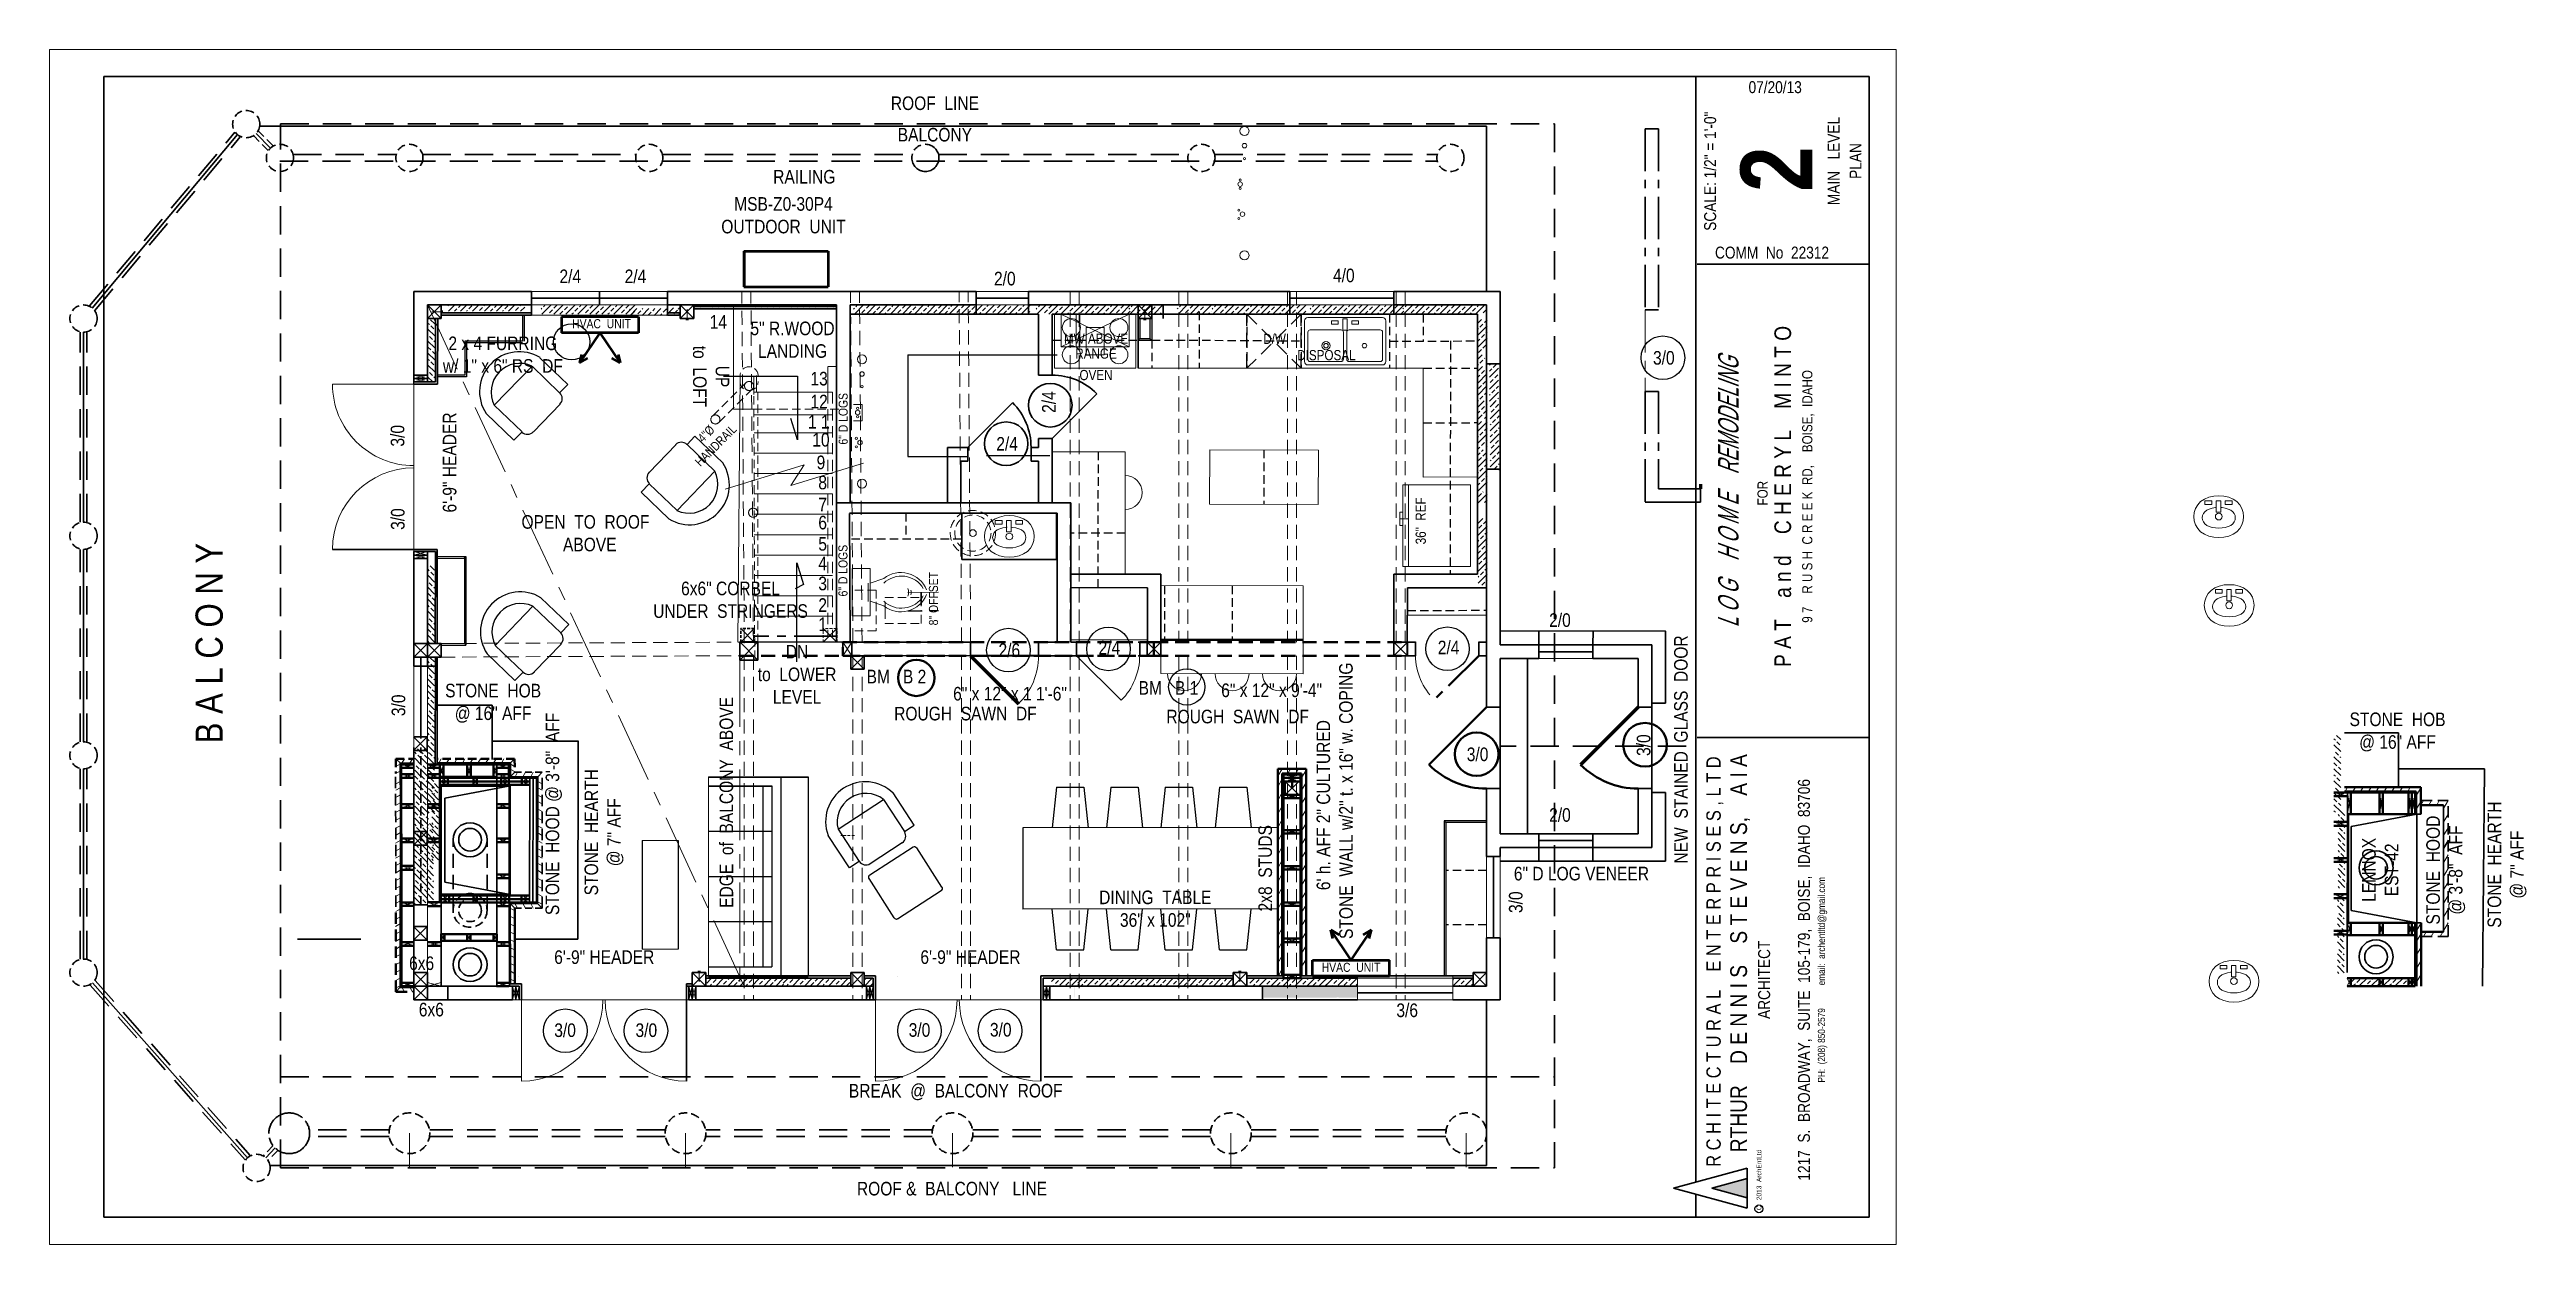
# Model space of a CAD drawing. Header units: inches. Extents: x 0 to 15350, y -6 to 2753.
# Drawn here: x 7123 to 8217, y 1246 to 1774 of the extents above; entities that cross this region are included whole.
import ezdxf

# ---------------------------------------------------------------- set-up
doc = ezdxf.new("R2010")
doc.units = ezdxf.units.IN
doc.header["$MEASUREMENT"] = 0
for name, pattern in [('CENTER', [2, 1.25, -0.25, 0.25, -0.25]), ('DASHDOT2', [0.5, 0.25, -0.125, 0, -0.125]), ('HIDDEN', [0.375, 0.25, -0.125])]:
    doc.linetypes.add(name, pattern=pattern)
for name, color, linetype, lineweight in [('APPLIANCES', 7, 'Continuous', 20), ('BUILT-INS', 36, 'Continuous', 25), ('CABINETS', 36, 'HIDDEN', 25), ('COUNTERTOPS', 7, 'Continuous', 30), ('DOORS', 7, 'Continuous', 60), ('EXISTING CEILING BEAMS', 255, 'HIDDEN', 20), ('FLOORING', 7, 'Continuous', 20), ('FURNITURE', 36, 'Continuous', 25), ('HVAC', 1, 'Continuous', 50), ('MASONRY', 1, 'Continuous', 30), ('NEW  ROUIGH SAWN  BEAMS', 3, 'HIDDEN', 40), ('NEW FRAMING', 6, 'Continuous', 30), ('NEW FRAMMING', 6, 'Continuous', 30), ('PLUMBING', 3, 'Continuous', 20), ('ROOF', 7, 'HIDDEN', 30), ('ROOF FRAMING', 7, 'Continuous', 20), ('STAIRS', 7, 'Continuous', 20), ('WALL FRAMING', 9, 'CENTER', 30), ('WALLS', 7, 'Continuous', 30), ('WINDOWS', 5, 'Continuous', 30)]:
    doc.layers.add(name, color=color, linetype=linetype, lineweight=lineweight)
for name, color, linetype in [('TEXT', 7, 'Continuous'), ('TEXT80', 9, 'Continuous'), ('TITLE BLOCK', 7, 'Continuous'), ('TITLE_BLOCK', 250, 'Continuous')]:
    doc.layers.add(name, color=color, linetype=linetype)
doc.styles.add('ARCH ENT', font='technical.ttf', dxfattribs={"height": 2})
doc.styles.add('ARCHENT', font='technical.ttf', dxfattribs={"height": 6})
doc.styles.add('EXIST', font='romans.shx', dxfattribs={"width": 0.75, "oblique": 20, "height": 12})

msp = doc.modelspace()

# ---------------------------------------------------------------- texts
at = {"layer": 'APPLIANCES', "color": 3, "char_height": 4.5, "width": 270.047, "attachment_point": 5, "style": 'ARCHENT'}
for s, insert, rotation in [('{\\C7;MW ABOVE}', (7585, 1646), 0.0328), ('{\\C7;RANGE}', (7585, 1639.4), 0.0328), ('{\\C7;D/W}', (7663.9, 1645.9), 0.0328), ('{\\C7;OVEN}', (7585, 1629.9), 0.0328), ('{\\C7;DISPOSAL}', (7686.8, 1638.7), 0.0328), ('{\\C7;36"  REF}', (7728.5, 1565.5), 90.0328)]:
    msp.add_mtext(s, dxfattribs=dict(at, insert=insert, rotation=rotation))
at = {"layer": 'FURNITURE', "insert": (7611.2, 1394.1), "char_height": 6, "width": 360.062, "attachment_point": 5, "rotation": 0.0328, "style": 'ARCHENT'}
msp.add_mtext('{\\C7;DINING  TABLE\\P36" x 102"}', dxfattribs=at)
at = {"layer": 'HVAC', "char_height": 4, "width": 360.062, "attachment_point": 5, "rotation": 0.0328, "style": 'ARCHENT'}
for insert in [(7366.5, 1652.6), (7697.7, 1368.2)]:
    msp.add_mtext('HVAC  UNIT', dxfattribs=dict(at, insert=insert))
at = {"layer": 'TEXT80', "color": 9, "width": 360.062, "attachment_point": 5, "style": 'ARCHENT'}
for s, insert, char_height, rotation in [('{\\C7;ROOF  LINE}', (7513.8, 1750), 6, 0.0328), ('{\\C7;BALCONY}', (7513.8, 1736.1), 6, 0.0328), ('{\\C7;RAILING}', (7456.1, 1717.5), 6, 0.0328), ('{\\C7;2/4}', (7352.7, 1673.5), 6, 0.0328), ('{\\C7;2/4}', (7381.5, 1673.5), 6, 0.0328), ('{\\C7;2/0}', (7544.7, 1672.5), 6, 0.0328), ('{\\C7;4/0}', (7694.5, 1673.9), 6, 0.0328), ('{\\C7;5" R.WOOD\\PLANDING}', (7450.9, 1645.5), 6, 0.0328), ('{\\C7;UP\\Pto  LOFT}', (7414.9, 1629.3), 6, 270.0328), ('{\\C7; 13}', (7461.7, 1628.3), 6, 0.0328), ('{\\C7;3/0}', (7835.9, 1637.5), 6, 0.0328), ('{\\C7; 12}', (7461.7, 1618.2), 6, 0.0328), ('{\\C7;1 1}', (7462.5, 1609.3), 6, 0.0328), ('{\\C7; 4"%%C\\PHANDRAIL }', (7414.6, 1601.2), 4, 45.0328), ('{\\C7; 10}', (7462.5, 1601.3), 6, 0.0328), ('{\\C7; 9}', (7462.5, 1591.3), 6, 0.0328), ('{\\C7;8}', (7464.2, 1582.4), 6, 0.0328), ('{\\C7;OPEN  TO  ROOF\\P  ABOVE }', (7359.4, 1560), 6, 0.0328), ('{\\C7;7}', (7464.2, 1572.7), 6, 0.0328), ('{\\C7;6}', (7464.2, 1564.7), 6, 0.0328), ('{\\C7;B A L C O N Y}', (7193.2, 1511.5), 12, 90.0328), ('{\\C7;5}', (7464.2, 1555.3), 6, 0.0328), ('{\\C7;4}', (7464.2, 1546.7), 6, 0.0328), ('{\\C6;6x6" CORBEL\\C7;\\P\\C6;UNDER  STRINGERS\\C7; }', (7423.5, 1530.6), 6, 0.0328), ('{\\C7;3}', (7464.2, 1537.8), 6, 0.0328), ('{\\C7;2}', (7464.2, 1528.3), 6, 0.0328), ('{\\C7;1}', (7464.2, 1519.8), 6, 0.0328), ('{\\C7;2/0}', (7790, 1521.6), 6, 0.0328), ('{\\C7;DN\\Pto  LOWER \\PLEVEL}', (7452.9, 1497.7), 6, 0.0328), ('{\\C7;2/6}', (7546.7, 1508.3), 6, 0.0328), ('{\\C6;NEW  STAINED  GLASS  DOOR}', (7843.5, 1464.5), 6, 90.0328), ('{\\C7;3/0}', (7276.8, 1484), 6, 90.0328), ('{\\C6;3/0}', (7827, 1466.4), 6, 90.0328), ('{\\C7;2/0}', (7790, 1435.5), 6, 0.0328), ('{\\C6;2x8  STUDS}', (7659.8, 1412), 6, 90.0328), ('{\\C6;6" D LOG VENEER}', (7799.5, 1409.6), 6, 0.0328), ('{\\C7;6x6}', (7287, 1370), 6, 0.0328), ('{\\C7;6x6}', (7291.3, 1349.5), 6, 0.0328)]:
    msp.add_mtext(s, dxfattribs=dict(at, insert=insert, char_height=char_height, rotation=rotation))
at = {"layer": 'TEXT80', "color": 3, "char_height": 6, "width": 360.062, "attachment_point": 5, "rotation": 0.0328, "style": 'ARCHENT'}
for s, insert in [('{\\C1;MSB-Z0-30P4\\C7;\\P\\C1;OUTDOOR  UNIT}', (7446.9, 1700.5)), ('6" x 12" x 1 1\'-6"', (7547, 1489.1)), ('BM   B 1', (7617, 1491.7)), ('6" x 12" x 9\'-4"', (7662.6, 1490.6)), ('ROUGH  SAWN  DF', (7527.3, 1480.3)), ('ROUGH  SAWN  DF', (7647.6, 1479))]:
    msp.add_mtext(s, dxfattribs=dict(at, insert=insert))
at = {"layer": 'TEXT80', "width": 360.062, "attachment_point": 5, "style": 'ARCHENT'}
for s, insert, char_height, rotation in [('{\\C7;14}', (7418.1, 1653.4), 6, 0.0328), ('{\\C6;6" D LOGS}', (7473.3, 1610.6), 4, 90.0328), ('{\\C6;2/4}', (7564.2, 1618), 6, 90.0328), ('{\\C6;2/4}', (7545.7, 1599.5), 6, 0.0328), ('{\\C6;2/4}', (7590.9, 1509.4), 6, 0.0328), ('{\\C6;2/4}', (7740.8, 1509.5), 6, 0.0328), ('{\\C7;EDGE  of  BALCONY  ABOVE}', (7421.7, 1441.1), 6, 90.0328), ('{\\C7;BREAK  @  BALCONY  ROOF}', (7523, 1313.1), 6, 0.0328), ('{\\C7; ROOF &  BALCONY   LINE}', (7520.4, 1270.4), 6, 0.0328)]:
    msp.add_mtext(s, dxfattribs=dict(at, insert=insert, char_height=char_height, rotation=rotation))
at = {"layer": 'TEXT80', "color": 6, "char_height": 6, "width": 360.062, "attachment_point": 5, "style": 'ARCHENT'}
for s, insert, rotation in [('2 x 4 FURRING\\Pw/ 1" x 6" RS  DF', (7322.9, 1638.9), 0.0328), ('{\\C3;\\P}6\'-9" HEADER', (7294.4, 1591.3), 90.0328), ('3/0', (7276.4, 1603.1), 90.0328), ('3/0', (7276.5, 1566.3), 90.0328), ('{\\C3;\\P}6\'-9" HEADER', (7367.7, 1377.7), 0.0328), ('{\\C3;\\P}6\'-9" HEADER', (7529.5, 1377.7), 0.0328), ('3/0', (7350.4, 1340.4), 0.0328), ('3/0', (7386.3, 1340.4), 0.0328), ('3/0', (7507, 1340.5), 0.0328), ('3/0', (7542.9, 1340.6), 0.0328)]:
    msp.add_mtext(s, dxfattribs=dict(at, insert=insert, rotation=rotation))
at = {"layer": 'TEXT80', "color": 0, "char_height": 4, "width": 360.062, "attachment_point": 5, "rotation": 90.0328, "style": 'ARCHENT'}
for s, insert in [('{\\C7;6" D LOGS}', (7473.2, 1543.5)), ('{\\C3;8" OFFSET}', (7513.2, 1531.1))]:
    msp.add_mtext(s, dxfattribs=dict(at, insert=insert))
at = {"layer": 'TEXT80', "color": 3, "lineweight": 40, "insert": (7496.8, 1496.7), "char_height": 6, "width": 360.062, "attachment_point": 5, "rotation": 0.0328, "style": 'ARCHENT'}
msp.add_mtext('BM   B 2', dxfattribs=at)
at = {"layer": 'TEXT80', "color": 1, "linetype": 'Continuous', "lineweight": 30, "char_height": 6, "width": 360.062, "attachment_point": 5, "style": 'ARCHENT'}
for s, insert, rotation in [('{\\C7;STONE  HOB\\P@ 16" AFF}', (7318.6, 1484.9), 359.9672), ('{\\C7;STONE  HOOD @ 3\'-8"  AFF}', (7345.4, 1436), 89.9672), ('{\\C7;STONE  HOB\\P@ 16" AFF}', (8160.1, 1472.2), 359.9672), ('{\\C7;STONE  HEARTH\\P@ 7" AFF}', (7367.6, 1427.9), 89.9672), ('{\\C7;STONE  HOOD\\P@ 3\'-8"  AFF}', (8181.4, 1411.2), 89.9672), ('{\\C7;STONE  HEARTH\\P@ 7" AFF}', (8208.5, 1413.6), 89.9672), ('{\\C7;LENNOX\\PEST-42}', (8152.5, 1411.3), 89.9672)]:
    msp.add_mtext(s, dxfattribs=dict(at, insert=insert, rotation=rotation))
at = {"layer": 'TEXT80', "color": 7, "linetype": 'Continuous', "lineweight": 40, "insert": (7753.6, 1462.3), "char_height": 6, "width": 360.062, "attachment_point": 5, "rotation": 0.0328, "style": 'ARCHENT'}
msp.add_mtext('{\\C7;3/0}', dxfattribs=at)
at = {"layer": 'TEXT80', "color": 9, "linetype": 'Continuous', "insert": (7722.5, 1349.2), "char_height": 6, "width": 360.062, "attachment_point": 5, "rotation": 0.0328, "style": 'ARCHENT'}
msp.add_mtext('{\\C7;3/6}', dxfattribs=at)
at = {"layer": 'TITLE BLOCK', "color": 7, "linetype": 'Continuous', "lineweight": 30, "ltscale": 0.5, "char_height": 5.276, "attachment_point": 5, "style": 'ARCH ENT'}
for s, insert in [('\\A1;07/20/13', (7885.1, 1757.1)), ('COMM  No  22312', (7883.7, 1684))]:
    msp.add_mtext(s, dxfattribs=dict(at, insert=insert))
at = {"layer": 'TITLE BLOCK', "color": 7, "linetype": 'Continuous', "lineweight": 30, "ltscale": 0.5, "rotation": 90, "style": 'ARCH ENT'}
for s, insert, char_height, attachment_point in [('SCALE: 1/2" = 1\'-0"  ', (7856.4, 1720), 5.276, 5), ('MAIN   LEVEL', (7911, 1724.5), 5.276, 5), ('{\\fTechnical|b1|i0|c0|p34;2}', (7869.8, 1720.9), 31.653, 2), ('PLAN', (7920.6, 1724.5), 5.28, 5), ('\\P{\\H0.3769x;  FOR\\P\\H1.644x;P A T    a n d    C H E R Y L    M I N T O\\P\\H0.6083x;9 7    R U S H  C R E E K  RD,    BOISE,  IDAHO}', (7879.9, 1576.3), 11.901, 5), ('        R C H I T E C T U R A L    E N T E R P R I S E S , L T D\\P{\\H1.167x;          RTHUR    D E N N I S    S T E V E N S,    A I A\\P\\H0.7145x;ARCHITECT\\P\\P1217  S.  BROADWAY,  SUITE  105-179,  BOISE,  IDAHO  83706\\P\\H0.5999x;PH:  (208) 850-2579          email:  archentltd@gmail.com}', (7854.7, 1362.7), 6.331, 2)]:
    msp.add_mtext(s, dxfattribs=dict(at, insert=insert, char_height=char_height, attachment_point=attachment_point))
at = {"layer": 'TITLE BLOCK', "color": 7, "linetype": 'Continuous', "lineweight": 9, "ltscale": 50, "insert": (7859.9, 1578.2), "char_height": 9, "width": 201.5, "attachment_point": 2, "rotation": 90, "style": 'EXIST'}
msp.add_mtext('{\\fTechnical|b0|i0|c0|p34;L O G    H O M E    REMODELING}', dxfattribs=at)
at = {"layer": 'TITLE BLOCK', "color": 7, "linetype": 'HIDDEN', "insert": (7876.9, 1260.9), "char_height": 2.098, "width": 29.5, "attachment_point": 1, "rotation": 90, "style": 'ARCHENT'}
msp.add_mtext('C   2013  ArchEntLtd', dxfattribs=at)
at = {"layer": 'WALLS', "color": 1, "insert": (7690.5, 1439.9), "char_height": 6, "width": 360.062, "attachment_point": 5, "rotation": 90.0328, "style": 'ARCHENT'}
msp.add_mtext('6\' h. AFF 2" CULTURED\\P  STONE  WALL w/2" t. x 16" w. COPING{\\C6; }', dxfattribs=at)
at = {"layer": 'WALLS', "color": 9, "insert": (7770.5, 1397), "char_height": 6, "width": 360.062, "attachment_point": 5, "rotation": 90.0328, "style": 'ARCHENT'}
msp.add_mtext('{\\C7;3/0}', dxfattribs=at)

# ---------------------------------------------------------------- blocks, each defined once
blk = doc.blocks.new('A$C4B672F97')
at = {"layer": 'STAIRS', "color": 7, "linetype": 'HIDDEN', "lineweight": 9, "ltscale": 15}
for p, q in [((-3.1, 2.5), (-18, -12.3)), ((-0.3, -0.3), (-15.2, -15.2))]:
    blk.add_line(p, q, dxfattribs=at)
at = {"layer": 'STAIRS', "linetype": 'DASHDOT2', "lineweight": 9, "ltscale": 150}
for centre in [(-1.7, 1.1), (-16.6, -13.7)]:
    blk.add_circle(centre, 2, dxfattribs=at)
at = {"layer": 'STAIRS', "color": 7, "linetype": 'HIDDEN', "lineweight": 9, "ltscale": 15}
for centre, start, end in [((-1.7, 5.6), 0, 180), ((-1.7, 3.1), 180, 0)]:
    blk.add_arc(centre, 4, start, end, dxfattribs=at)

# ---------------------------------------------------------------- hatches: boundary and pattern name
at = {"layer": 'NEW FRAMING', "linetype": 'Continuous', "lineweight": 9, "ltscale": 25}
h = msp.add_hatch(dxfattribs=at)
h.set_pattern_fill('ANSI33', color=256, scale=15, angle=90, style=0)
h.set_pattern_definition([(135, (8555.9147, -3317.5678), (-2.6516504, -2.6516504), []), (135, (8555.9147, -3314.916), (-2.6516504, -2.6516504), [1.875, -0.9375])])
h.paths.add_polyline_path([(7289.8, 1626.9), (7292.8, 1626.9), (7292.8, 1654.4), (7289.8, 1654.4)])
h = msp.add_hatch(dxfattribs=at)
h.set_pattern_fill('ANSI33', color=256, scale=15, style=0)
h.set_pattern_definition([(45, (2360.5694, 394.9716), (-2.6516504, 2.6516504), []), (45, (2363.221, 394.9716), (-2.6516504, 2.6516504), [1.875, -0.9375])])
h.paths.add_polyline_path([(7298.6, 1661.1), (7298.6, 1658.1), (7332.6, 1658.1), (7332.6, 1661.1)])
h = msp.add_hatch(dxfattribs=at)
h.set_pattern_fill('ANSI33', color=256, scale=15, style=0)
h.set_pattern_definition([(45, (2404.787, 396.599), (-2.6516504, 2.6516504), []), (45, (2407.4385, 396.599), (-2.6516504, 2.6516504), [1.875, -0.9375])])
h.paths.add_polyline_path([(7381.8, 1659.8), (7339.8, 1659.8), (7339.8, 1656.8), (7381.8, 1656.8)])
h.paths.add_polyline_path([(7381.8, 1660.9), (7339.8, 1660.9), (7339.8, 1659.8), (7381.8, 1659.8)])
h = msp.add_hatch(dxfattribs=at)
h.set_pattern_fill('ANSI33', color=256, scale=15, style=0)
h.set_pattern_definition([(45, (2443.792, 396.166), (-2.6516504, 2.6516504), []), (45, (2446.4437, 396.166), (-2.6516504, 2.6516504), [1.875, -0.9375])])
h.paths.add_polyline_path([(7401.3, 1656.3), (7401.3, 1659.3), (7378.8, 1659.3), (7378.8, 1656.3)])
h = msp.add_hatch(dxfattribs=at)
h.set_pattern_fill('ANSI33', color=256, scale=15, style=0)
h.set_pattern_definition([(45, (2459.9864, 396.4), (-2.6516504, 2.6516504), []), (45, (2462.638, 396.4), (-2.6516504, 2.6516504), [1.875, -0.9375])])
h.paths.add_polyline_path([(7401.3, 1656.6), (7401.3, 1659.6), (7395, 1659.6), (7395, 1656.6)])
h = msp.add_hatch(dxfattribs=at)
h.set_pattern_fill('ANSI33', color=256, scale=15, style=0)
h.set_pattern_definition([(45, (2445.6567, 397.017), (-2.6516504, 2.6516504), []), (45, (2448.3084, 397.017), (-2.6516504, 2.6516504), [1.875, -0.9375])])
h.paths.add_polyline_path([(7407.3, 1660.9), (7407.3, 1660.2), (7422.7, 1660.2), (7422.7, 1660.9)])
h.paths.add_polyline_path([(7407.3, 1659.9), (7422.7, 1659.9), (7422.7, 1660.2), (7407.3, 1660.2)])
h = msp.add_hatch(dxfattribs=at)
h.set_pattern_fill('ANSI33', color=256, scale=15, style=0)
h.set_pattern_definition([(45, (2496.0007, 396.7866), (-2.6516504, 2.6516504), []), (45, (2498.6523, 396.7866), (-2.6516504, 2.6516504), [1.875, -0.9375])])
h.paths.add_polyline_path([(7470.3, 1659.9), (7470.3, 1660.9), (7431, 1660.9), (7431, 1659.9)])
h = msp.add_hatch(dxfattribs=at)
h.set_pattern_fill('ANSI33', color=256, scale=15, style=0)
h.set_pattern_definition([(45, (2542.824, 396.599), (-2.6516504, 2.6516504), []), (45, (2545.4756, 396.599), (-2.6516504, 2.6516504), [1.875, -0.9375])])
h.paths.add_polyline_path([(7519.8, 1659.8), (7477.8, 1659.8), (7477.8, 1656.8), (7519.8, 1656.8)])
h.paths.add_polyline_path([(7519.8, 1660.9), (7477.8, 1660.9), (7477.8, 1659.8), (7519.8, 1659.8)])
h = msp.add_hatch(dxfattribs=at)
h.set_pattern_fill('ANSI33', color=256, scale=15, style=0)
h.set_pattern_definition([(45, (2584.8256, 396.7523), (-2.6516504, 2.6516504), []), (45, (2587.4772, 396.7523), (-2.6516504, 2.6516504), [1.875, -0.9375])])
h.paths.add_polyline_path([(7555.8, 1656.9), (7555.8, 1659.9), (7519.8, 1659.9), (7519.8, 1656.9)])
h.paths.add_polyline_path([(7555.8, 1660.9), (7519.8, 1660.9), (7519.8, 1659.9), (7555.8, 1659.9)])
h = msp.add_hatch(dxfattribs=at)
h.set_pattern_fill('ANSI33', color=256, scale=15, style=0)
h.set_pattern_definition([(45, (2623.5272, 396.599), (-2.6516504, 2.6516504), []), (45, (2626.179, 396.599), (-2.6516504, 2.6516504), [1.875, -0.9375])])
h.paths.add_polyline_path([(7600.5, 1659.8), (7558.5, 1659.8), (7558.5, 1656.8), (7600.5, 1656.8)])
h.paths.add_polyline_path([(7600.5, 1660.9), (7558.5, 1660.9), (7558.5, 1659.8), (7600.5, 1659.8)])
h = msp.add_hatch(dxfattribs=at)
h.set_pattern_fill('ANSI33', color=256, scale=15, style=0)
h.set_pattern_definition([(45, (2664.496, 396.599), (-2.6516504, 2.6516504), []), (45, (2667.1475, 396.599), (-2.6516504, 2.6516504), [1.875, -0.9375])])
h.paths.add_polyline_path([(7614.6, 1659.8), (7614.6, 1660.9), (7599.5, 1660.9), (7599.5, 1659.8)])
h.paths.add_polyline_path([(7614.6, 1656.8), (7614.6, 1659.8), (7599.5, 1659.8), (7599.5, 1656.8)])
h = msp.add_hatch(dxfattribs=at)
h.set_pattern_fill('ANSI33', color=256, scale=15, style=0)
h.set_pattern_definition([(45, (2685.843, 396.599), (-2.6516504, 2.6516504), []), (45, (2688.4945, 396.599), (-2.6516504, 2.6516504), [1.875, -0.9375])])
h.paths.add_polyline_path([(7635.9, 1659.8), (7635.9, 1660.9), (7620.9, 1660.9), (7620.9, 1659.8)])
h.paths.add_polyline_path([(7635.9, 1656.8), (7635.9, 1659.8), (7620.9, 1659.8), (7620.9, 1656.8)])
h = msp.add_hatch(dxfattribs=at)
h.set_pattern_fill('ANSI33', color=256, scale=15, style=0)
h.set_pattern_definition([(45, (2701.2858, 396.599), (-2.6516504, 2.6516504), []), (45, (2703.9374, 396.599), (-2.6516504, 2.6516504), [1.875, -0.9375])])
h.paths.add_polyline_path([(7678.3, 1659.8), (7636.3, 1659.8), (7636.3, 1656.8), (7678.3, 1656.8)])
h.paths.add_polyline_path([(7678.3, 1660.9), (7636.3, 1660.9), (7636.3, 1659.8), (7678.3, 1659.8)])
h = msp.add_hatch(dxfattribs=at)
h.set_pattern_fill('ANSI33', color=256, scale=15, style=0)
h.set_pattern_definition([(45, (2744.5754, 396.599), (-2.6516504, 2.6516504), []), (45, (2747.227, 396.599), (-2.6516504, 2.6516504), [1.875, -0.9375])])
h.paths.add_polyline_path([(7721.6, 1659.8), (7679.6, 1659.8), (7679.6, 1656.8), (7721.6, 1656.8)])
h.paths.add_polyline_path([(7721.6, 1660.9), (7679.6, 1660.9), (7679.6, 1659.8), (7721.6, 1659.8)])
h = msp.add_hatch(dxfattribs=at)
h.set_pattern_fill('ANSI33', color=256, scale=15, style=0)
h.set_pattern_definition([(45, (2785.544, 396.599), (-2.6516504, 2.6516504), []), (45, (2788.1957, 396.599), (-2.6516504, 2.6516504), [1.875, -0.9375])])
h.paths.add_polyline_path([(7757.6, 1656.8), (7757.6, 1659.8), (7720.6, 1659.8), (7720.6, 1656.8)])
h.paths.add_polyline_path([(7757.6, 1659.8), (7757.6, 1660.9), (7720.6, 1660.9), (7720.6, 1659.8)])
h = msp.add_hatch(dxfattribs=at)
h.set_pattern_fill('ANSI33', color=256, scale=15, style=0)
h.set_pattern_definition([(45, (2999.56, 91.3216), (-2.6516504, 2.6516504), []), (45, (3002.212, 91.3216), (-2.6516504, 2.6516504), [1.875, -0.9375])])
h.paths.add_polyline_path([(7757.6, 1636.5), (7757.6, 1637.3, -0.407485), (7755.6, 1639.3), (7753.8, 1639.3), (7753.8, 1618.6), (7755.8, 1618.6, -0.299331), (7757.6, 1619.8), (7757.6, 1621.8, -0.387451), (7757.1, 1622.3, -0.387451), (7757.6, 1622.8), (7757.6, 1627, -0.400785), (7756.6, 1628, -0.400785), (7757.6, 1629), (7757.6, 1632.5, -0.407485), (7755.6, 1634.5, -0.407485)])
h.paths.add_polyline_path([(7755.6, 1617.8, -0.096396), (7755.8, 1618.6), (7753.8, 1618.6), (7753.8, 1617.1), (7755.8, 1617.1, -0.096396)])
h.paths.add_polyline_path([(7757.6, 1615.8, -0.299331), (7755.8, 1617.1), (7753.8, 1617.1), (7753.8, 1614.5), (7757.6, 1614.5)])
h.paths.add_polyline_path([(7757.6, 1618.6), (7755.8, 1618.6, 0.096396), (7755.6, 1617.8, 0.096396), (7755.8, 1617.1), (7757.6, 1617.1)])
h.paths.add_polyline_path([(7757.6, 1607.3), (7753.8, 1607.3), (7753.8, 1587.3), (7757.6, 1588.4), (7757.6, 1597.2, -0.776153), (7755.7, 1597.7, -0.776153), (7757.6, 1598.2)])
h.paths.add_polyline_path([(7755.6, 1599.5, -1), (7754.6, 1599.5, -1)], flags=16)
h.paths.add_polyline_path([(7755.6, 1595.8, -1), (7754.6, 1595.8, -1)], flags=16)
h.paths.add_polyline_path([(7757.6, 1588.4), (7753.8, 1587.3), (7753.8, 1573.5), (7757.6, 1573.5), (7757.6, 1577.5, -0.411157), (7755.6, 1579.5, -0.411157), (7757.6, 1581.5)])
h.paths.add_polyline_path([(7757.6, 1614.5), (7753.8, 1614.5), (7753.8, 1607.3), (7757.6, 1607.3)])
h.paths.add_polyline_path([(7754.7, 1611, -1), (7756.7, 1611, -1)], flags=16)
h.paths.add_polyline_path([(7756.2, 1609.1, -1), (7755.2, 1609.1, -1)], flags=16)
h.paths.add_polyline_path([(7755.2, 1612.8, -1), (7756.2, 1612.8, -1)], flags=16)
edge = h.paths.add_edge_path()
edge.add_line((7757.8, 1641.2), (7757.8, 1654.5))
edge.add_line((7757.8, 1654.5), (7753.8, 1654.5))
edge.add_line((7753.8, 1654.5), (7753.8, 1639.3))
edge.add_line((7753.8, 1639.3), (7755.6, 1639.3))
edge.add_arc((7757.6, 1639.3), 2, 84.1006, 180, ccw=False)
edge = h.paths.add_edge_path()
edge.add_line((7757.8, 1581.5), (7757.8, 1586))
edge.add_line((7757.8, 1586), (7757.8, 1615.8))
edge.add_arc((7757.6, 1617.8), 2, 268.6807, 275.8994, ccw=False)
edge.add_line((7757.6, 1615.8), (7757.6, 1598.2))
edge.add_arc((7756.7, 1597.7), 1, -28.7322, 28.7322, ccw=False)
edge.add_line((7757.6, 1597.2), (7757.6, 1581.5))
edge.add_arc((7757.6, 1579.5), 2, 83.5218, 90.5986, ccw=False)
h.paths.add_polyline_path([(7757.8, 1617.1), (7757.8, 1618.6), (7757.6, 1618.6), (7757.6, 1617.1)])
edge = h.paths.add_edge_path()
edge.add_line((7757.8, 1573.5), (7757.8, 1577.5))
edge.add_arc((7757.6, 1579.5), 2, 269.4014, 276.3496, ccw=False)
edge.add_line((7757.6, 1577.5), (7757.6, 1573.5))
edge.add_line((7757.6, 1573.5), (7757.8, 1573.5))
h = msp.add_hatch(dxfattribs=at)
h.set_pattern_fill('ANSI33', color=256, scale=15, style=0)
h.set_pattern_definition([(45, (2764.7836, 198.787), (-2.6516504, 2.6516504), []), (45, (2767.4353, 198.787), (-2.6516504, 2.6516504), [1.875, -0.9375])])
h.paths.add_polyline_path([(7762.8, 1634.9), (7758.8, 1634.9), (7758.8, 1616.9), (7762.8, 1616.9)])
h = msp.add_hatch(dxfattribs=at)
h.set_pattern_fill('ANSI33', color=256, scale=15, style=0)
h.set_pattern_definition([(45, (2765.1676, 169.7282), (-2.6516504, 2.6516504), []), (45, (2767.8193, 169.7282), (-2.6516504, 2.6516504), [1.875, -0.9375])])
h.paths.add_polyline_path([(7763.2, 1617.9), (7759.2, 1617.9), (7759.2, 1587.9), (7763.2, 1587.9)])
h = msp.add_hatch(dxfattribs=at)
h.set_pattern_fill('ANSI33', color=256, scale=15, style=0)
h.set_pattern_definition([(45, (2759.7957, 118.4), (-2.6516504, 2.6516504), []), (45, (2762.4473, 118.4), (-2.6516504, 2.6516504), [1.875, -0.9375])])
h.paths.add_polyline_path([(7757.8, 1566.6), (7753.8, 1566.6), (7753.8, 1536.6), (7757.8, 1536.6)])
h = msp.add_hatch(dxfattribs=at)
h.set_pattern_fill('ANSI33', color=256, scale=15, angle=90, style=0)
h.set_pattern_definition([(135, (8555.8597, -3426.424), (-2.6516504, -2.6516504), []), (135, (8555.8597, -3423.7724), (-2.6516504, -2.6516504), [1.875, -0.9375])])
h.paths.add_polyline_path([(7289.7, 1511.6), (7292.7, 1511.6), (7292.7, 1545.6), (7289.7, 1545.6)])
h = msp.add_hatch(dxfattribs=at)
h.set_pattern_fill('ANSI33', color=256, scale=15, angle=90, style=0)
h.set_pattern_definition([(135, (8555.89, -3467.057), (-2.6516504, -2.6516504), []), (135, (8555.89, -3464.4054), (-2.6516504, -2.6516504), [1.875, -0.9375])])
h.paths.add_polyline_path([(7289.7, 1471), (7292.7, 1471), (7292.7, 1505), (7289.7, 1505)])
h = msp.add_hatch(dxfattribs=at)
h.set_pattern_fill('ANSI33', color=256, scale=15, angle=90, style=0)
h.set_pattern_definition([(135, (8555.8656, -3501.5705), (-2.6516504, -2.6516504), []), (135, (8555.8656, -3498.919), (-2.6516504, -2.6516504), [1.875, -0.9375])])
h.paths.add_polyline_path([(7289.7, 1436.4), (7292.7, 1436.4), (7292.7, 1470.4), (7289.7, 1470.4)])
h = msp.add_hatch(dxfattribs=at)
h.set_pattern_fill('ANSI33', color=256, scale=15, angle=90, style=0)
h.set_pattern_definition([(135, (9398.1592, -3501.2786), (-2.6516504, -2.6516504), []), (135, (9398.1592, -3498.627), (-2.6516504, -2.6516504), [1.875, -0.9375])])
h.paths.add_polyline_path([(8132, 1436.7), (8135, 1436.7), (8135, 1470.7), (8132, 1470.7)])
h = msp.add_hatch(dxfattribs=at)
h.set_pattern_fill('ANSI33', color=256, scale=15, angle=90, style=0)
h.set_pattern_definition([(135, (8550.1603, -3507.2784), (-2.6516504, -2.6516504), []), (135, (8550.1603, -3504.6267), (-2.6516504, -2.6516504), [1.875, -0.9375])])
h.paths.add_polyline_path([(7284, 1430.7), (7287, 1430.7), (7287, 1464.7), (7284, 1464.7)])
h = msp.add_hatch(dxfattribs=at)
h.set_pattern_fill('ANSI33', color=256, scale=15, angle=90, style=0)
h.set_pattern_definition([(135, (8553.1603, -3507.2784), (-2.6516504, -2.6516504), []), (135, (8553.1603, -3504.6267), (-2.6516504, -2.6516504), [1.875, -0.9375])])
h.paths.add_polyline_path([(7287, 1430.7), (7290, 1430.7), (7290, 1464.7), (7287, 1464.7)])
h = msp.add_hatch(dxfattribs=at)
h.set_pattern_fill('ANSI33', color=256, scale=15, angle=90, style=0)
h.set_pattern_definition([(135, (8557.6513, -3522.5793), (-2.6516504, -2.6516504), []), (135, (8557.6513, -3519.9276), (-2.6516504, -2.6516504), [1.875, -0.9375])])
h.paths.add_polyline_path([(7291.5, 1415.4), (7294.5, 1415.4), (7294.5, 1449.4), (7291.5, 1449.4)])
h = msp.add_hatch(dxfattribs=at)
h.set_pattern_fill('ANSI33', color=256, scale=15, angle=90, style=0)
h.set_pattern_definition([(135, (9399.9507, -3534.7968), (-2.6516504, -2.6516504), []), (135, (9399.9507, -3532.145), (-2.6516504, -2.6516504), [1.875, -0.9375])])
h.paths.add_polyline_path([(8133.8, 1403.2), (8136.8, 1403.2), (8136.8, 1437.2), (8133.8, 1437.2)])
h = msp.add_hatch(dxfattribs=at)
h.set_pattern_fill('ANSI33', color=256, scale=15, angle=90, style=0)
h.set_pattern_definition([(135, (8549.7513, -3541.9985), (-2.6516504, -2.6516504), []), (135, (8549.7513, -3539.347), (-2.6516504, -2.6516504), [1.875, -0.9375])])
h.paths.add_polyline_path([(7286.6, 1396), (7289.6, 1396), (7289.6, 1430), (7286.6, 1430)])
h.paths.add_polyline_path([(7283.6, 1396), (7286.6, 1396), (7286.6, 1430), (7283.6, 1430)])
h = msp.add_hatch(dxfattribs=at)
h.set_pattern_fill('ANSI33', color=256, scale=15, angle=90, style=0)
h.set_pattern_definition([(135, (8555.451, -3540.247), (-2.6516504, -2.6516504), []), (135, (8555.451, -3537.5954), (-2.6516504, -2.6516504), [1.875, -0.9375])])
h.paths.add_polyline_path([(7289.3, 1397.8), (7292.3, 1397.8), (7292.3, 1431.8), (7289.3, 1431.8)])
h = msp.add_hatch(dxfattribs=at)
h.set_pattern_fill('ANSI33', color=256, scale=15, angle=90, style=0)
h.set_pattern_definition([(135, (9399.6074, -3572.489), (-2.6516504, -2.6516504), []), (135, (9399.6074, -3569.8375), (-2.6516504, -2.6516504), [1.875, -0.9375])])
h.paths.add_polyline_path([(8133.5, 1365.5), (8136.5, 1365.5), (8136.5, 1399.5), (8133.5, 1399.5)])
h = msp.add_hatch(dxfattribs=at)
h.set_pattern_fill('ANSI33', color=256, scale=15, angle=180, style=0)
h.set_pattern_definition([(225, (12384.9994, 2626.283), (2.6516504, -2.6516504), []), (225, (12382.3477, 2626.283), (2.6516504, -2.6516504), [1.875, -0.9375])])
h.paths.add_polyline_path([(7447, 1360.1), (7447, 1363.1), (7413, 1363.1), (7413, 1360.1)])
h = msp.add_hatch(dxfattribs=at)
h.set_pattern_fill('ANSI33', color=256, scale=15, angle=180, style=0)
h.set_pattern_definition([(225, (12418.8613, 2626.283), (2.6516504, -2.6516504), []), (225, (12416.2096, 2626.283), (2.6516504, -2.6516504), [1.875, -0.9375])])
h.paths.add_polyline_path([(7476.6, 1360.1), (7476.6, 1363.1), (7446.8, 1363.1), (7446.8, 1360.1)])
h = msp.add_hatch(dxfattribs=at)
h.set_pattern_fill('ANSI33', color=256, scale=15, style=0)
h.set_pattern_definition([(45, (2542.1997, 99.9666), (-2.6516504, 2.6516504), []), (45, (2544.8513, 99.9666), (-2.6516504, 2.6516504), [1.875, -0.9375])])
h.paths.add_polyline_path([(7482.6, 1363.1), (7482.6, 1360.1), (7486.6, 1360.1), (7486.6, 1363.1)])
h = msp.add_hatch(dxfattribs=at)
h.set_pattern_fill('ANSI33', color=256, scale=15, style=0)
h.set_pattern_definition([(45, (2628.357, 100.1473), (-2.6516504, 2.6516504), []), (45, (2631.0088, 100.1473), (-2.6516504, 2.6516504), [1.875, -0.9375])])
h.paths.add_polyline_path([(7565.3, 1363.3), (7565.3, 1360.3), (7577.6, 1360.3), (7577.6, 1363.3)])
h = msp.add_hatch(dxfattribs=at)
h.set_pattern_fill('ANSI33', color=256, scale=15, angle=180, style=0)
h.set_pattern_definition([(225, (12549.0213, 2626.2776), (2.6516504, -2.6516504), []), (225, (12546.3697, 2626.2776), (2.6516504, -2.6516504), [1.875, -0.9375])])
h.paths.add_polyline_path([(7611, 1360.1), (7611, 1363.1), (7577, 1363.1), (7577, 1360.1)])
h = msp.add_hatch(dxfattribs=at)
h.set_pattern_fill('ANSI33', color=256, scale=15, angle=180, style=0)
h.set_pattern_definition([(225, (12583.74, 2626.2776), (2.6516504, -2.6516504), []), (225, (12581.0882, 2626.2776), (2.6516504, -2.6516504), [1.875, -0.9375])])
h.paths.add_polyline_path([(7645.7, 1360.1), (7645.7, 1363.1), (7611.7, 1363.1), (7611.7, 1360.1)])
h = msp.add_hatch(dxfattribs=at)
h.set_pattern_fill('ANSI33', color=256, scale=15, angle=180, style=0)
h.set_pattern_definition([(225, (12624.9994, 2626.283), (2.6516504, -2.6516504), []), (225, (12622.3477, 2626.283), (2.6516504, -2.6516504), [1.875, -0.9375])])
h.paths.add_polyline_path([(7687, 1360.1), (7687, 1363.1), (7653, 1363.1), (7653, 1360.1)])
h = msp.add_hatch(dxfattribs=at)
h.set_pattern_fill('ANSI33', color=256, scale=15, style=0)
h.set_pattern_definition([(45, (2751.359, 100.157), (-2.6516504, 2.6516504), []), (45, (2754.0105, 100.157), (-2.6516504, 2.6516504), [1.875, -0.9375])])
h.paths.add_polyline_path([(7700.6, 1360.3), (7700.6, 1363.3), (7686.4, 1363.3), (7686.4, 1360.3)])
h = msp.add_hatch(dxfattribs=at)
h.set_pattern_fill('ANSI33', color=256, scale=15, style=0)
h.set_pattern_definition([(45, (2807.5928, 100.088), (-2.6516504, 2.6516504), []), (45, (2810.2444, 100.088), (-2.6516504, 2.6516504), [1.875, -0.9375])])
h.paths.add_polyline_path([(7751.6, 1360.2), (7751.6, 1363.2), (7742.6, 1363.2), (7742.6, 1360.2)])
h = msp.add_hatch(dxfattribs=at)
h.set_pattern_fill('ANSI33', color=256, scale=15, angle=180, style=0)
h.set_pattern_definition([(225, (13111.315, 2626.4176), (2.6516504, -2.6516504), []), (225, (13108.6632, 2626.4176), (2.6516504, -2.6516504), [1.875, -0.9375])])
h.paths.add_polyline_path([(8167.9, 1360.3), (8167.9, 1363.3), (8139.3, 1363.3), (8139.3, 1360.3)])
at = {"layer": 'TITLE_BLOCK', "linetype": 'Continuous', "ltscale": 0.5}
msp.add_hatch(color=1, dxfattribs=at).paths.add_polyline_path([(7872.7, 1274.9), (7857.1, 1270.7), (7872.7, 1266.4)])
at = {"layer": 'WALLS', "linetype": 'Continuous', "lineweight": 20, "ltscale": 20}
h = msp.add_hatch(dxfattribs=at)
h.set_pattern_fill('ZIGZAG', color=6, scale=10, style=0)
h.set_pattern_definition([(360, (7208.3351, 589.9552), (1.25, 1.25), [1.25, -1.25]), (90, (7209.5851, 589.9552), (-1.25, 1.25), [1.25, -1.25])])
h.paths.add_polyline_path([(7366, 1359.9), (7366, 1354.9), (7366, 1354.9), (7366, 1359.9)])
h = msp.add_hatch(dxfattribs=at)
h.set_pattern_fill('ZIGZAG', color=6, scale=10, style=0)
h.set_pattern_definition([(360, (7385.4292, 589.9291), (1.25, 1.25), [1.25, -1.25]), (90, (7386.6792, 589.9291), (-1.25, 1.25), [1.25, -1.25])])
h.paths.add_polyline_path([(7659.1, 1359.8), (7659.1, 1354.8), (7679.1, 1354.8), (7679.1, 1359.8)])
h.paths.add_polyline_path([(7543.1, 1359.8), (7543.1, 1354.8), (7543.1, 1354.8), (7543.1, 1359.8)])
h = msp.add_hatch(dxfattribs=at)
h.set_pattern_fill('ZIGZAG', color=6, scale=10, style=0)
h.set_pattern_definition([(360, (7397.6514, 589.9556), (1.25, 1.25), [1.25, -1.25]), (90, (7398.9014, 589.9556), (-1.25, 1.25), [1.25, -1.25])])
h.paths.add_polyline_path([(7555.3, 1359.9), (7555.3, 1354.9), (7555.3, 1354.9), (7555.3, 1359.9)])
h.paths.add_polyline_path([(7675.4, 1359.9), (7675.4, 1354.9), (7691.3, 1354.8), (7691.3, 1359.9)])
h = msp.add_hatch(dxfattribs=at)
h.set_pattern_fill('ZIGZAG', color=6, scale=10, style=0)
h.set_pattern_definition([(360, (7417.6858, 589.9552), (1.25, 1.25), [1.25, -1.25]), (90, (7418.9358, 589.9552), (-1.25, 1.25), [1.25, -1.25])])
h.paths.add_polyline_path([(7575.3, 1359.9), (7575.3, 1354.9), (7575.4, 1354.9), (7575.4, 1359.9)])
h.paths.add_polyline_path([(7700.7, 1354.8), (7700.7, 1359.9), (7691.3, 1359.9), (7691.3, 1354.9)])

# ---------------------------------------------------------------- linework, layer by layer
at = {"layer": 'APPLIANCES', "lineweight": 20, "ltscale": 15}
for p, q in [((7566.6, 1656.9), (7566.6, 1632.9)), ((7602.6, 1656.9), (7602.6, 1632.9)), ((7566.6, 1632.9), (7602.6, 1632.9)), ((7720.5, 1545.4), (7720.5, 1581.4)), ((7750.5, 1581.4), (7720.5, 1581.4)), ((7723.1, 1545.4), (7723.1, 1581.4)), ((7750.5, 1545.4), (7750.5, 1581.4)), ((7720.5, 1569.4), (7719.3, 1569.4)), ((7719.3, 1569.4), (7719.3, 1563.4)), ((7720.5, 1566.4), (7719.3, 1566.4)), ((7723.1, 1566.4), (7720.5, 1566.4)), ((7720.5, 1563.4), (7719.3, 1563.4)), ((7720.5, 1563.4), (7719.3, 1563.4)), ((7750.5, 1545.4), (7720.5, 1545.4))]:
    msp.add_line(p, q, dxfattribs=at)
at = {"layer": 'APPLIANCES', "color": 7, "linetype": 'Continuous', "lineweight": 9, "ltscale": 150}
for p, q in [((7569.5, 1656.9), (7599.6, 1642.4)), ((7569.6, 1642.4), (7599.6, 1656.9))]:
    msp.add_line(p, q, dxfattribs=at)
at = {"layer": 'APPLIANCES', "linetype": 'Continuous', "lineweight": 20, "ltscale": 25}
for p, q in [((7569.6, 1642.4), (7569.6, 1656.9)), ((7576.2, 1642.4), (7576.2, 1656.9)), ((7577.9, 1642.4), (7577.9, 1656.9)), ((7599.6, 1642.4), (7599.6, 1656.9)), ((7569.6, 1642.4), (7599.6, 1642.4)), ((7580.6, 1638.9), (7580.6, 1651)), ((7580.6, 1651), (7588.6, 1651)), ((7588.6, 1638.9), (7588.6, 1651)), ((7580.6, 1638.9), (7588.6, 1638.9))]:
    msp.add_line(p, q, dxfattribs=at)
at = {"layer": 'APPLIANCES', "color": 9, "lineweight": 30, "ltscale": 15}
msp.add_line((7614.6, 1660.9), (7614.6, 1654.9), dxfattribs=at)
at = {"layer": 'APPLIANCES', "ltscale": 15}
for centre in [(7574.1, 1650.9), (7595.1, 1650.9), (7574.1, 1638.9), (7595.1, 1638.9)]:
    msp.add_circle(centre, 4, dxfattribs=at)
for centre, start, end in [((7597.9, 1578), 269.9192, 89.9192), ((7624.1, 1498), 179.9192, 359.9192), ((7645.1, 1497.9), 179.9192, 359.9192), ((7666.1, 1497.9), 179.9192, 359.9192)]:
    msp.add_arc(centre, 7.5, start, end, dxfattribs=at)
at = {"layer": 'BUILT-INS', "ltscale": 20}
for p, q in [((7331.6, 1656.4), (7331.6, 1644.9)), ((7332.3, 1656.4), (7332.3, 1644.9)), ((7331.6, 1644.9), (7306.1, 1644.9)), ((7306.1, 1644.9), (7306.1, 1629.9)), ((7331.6, 1644.2), (7306.1, 1644.2)), ((7306.8, 1644.9), (7306.8, 1629.2)), ((7306.1, 1629.9), (7294, 1629.9)), ((7306.8, 1629.2), (7294, 1629.2)), ((7293.9, 1549.7), (7306.6, 1549.7)), ((7293.9, 1548.9), (7305.9, 1549)), ((7305.9, 1549), (7305.9, 1511.3)), ((7306.6, 1549.7), (7306.6, 1510.6)), ((7295.6, 1511.3), (7305.9, 1511.3)), ((7295.6, 1510.5), (7306.6, 1510.6)), ((7445.8, 1452.4), (7457.8, 1452.4)), ((7457.8, 1452.2), (7457.8, 1376.2))]:
    msp.add_line(p, q, dxfattribs=at)
at = {"layer": 'BUILT-INS', "ltscale": 15}
for p, q in [((7501.8, 1638.9), (7501.8, 1593.9)), ((7501.8, 1638.9), (7567.8, 1638.9)), ((7501.8, 1593.9), (7528.6, 1593.9)), ((7536.6, 1594.4), (7564.6, 1594.4)), ((7722.6, 1523.9), (7757.6, 1524)), ((7722.6, 1523.9), (7757.6, 1524)), ((7757.6, 1432.9), (7738.8, 1432.9)), ((7757.6, 1432.2), (7739.6, 1432.2))]:
    msp.add_line(p, q, dxfattribs=at)
at = {"layer": 'BUILT-INS', "linetype": 'HIDDEN', "ltscale": 15}
msp.add_line((7722.6, 1525.9), (7757.6, 1526), dxfattribs=at)
at = {"layer": 'BUILT-INS', "ltscale": 25}
for p, q in [((7738.8, 1432.9), (7738.8, 1364.4)), ((7739.6, 1432.2), (7739.6, 1364.4))]:
    msp.add_line(p, q, dxfattribs=at)
at = {"layer": 'CABINETS', "ltscale": 15}
for p, q in [((7603.6, 1654.9), (7603.7, 1632.9)), ((7630.6, 1657.9), (7630.6, 1632.9)), ((7651.6, 1656.9), (7651.6, 1632.9)), ((7675.6, 1656.9), (7675.6, 1632.9)), ((7714.7, 1656.9), (7714.7, 1632.9)), ((7729.6, 1656.9), (7729.5, 1644.8)), ((7565.6, 1645.3), (7603.6, 1645.4)), ((7609.6, 1645.4), (7620.6, 1645.4)), ((7609.6, 1645.4), (7609.6, 1632.9)), ((7620.6, 1645.4), (7675.6, 1645)), ((7714.7, 1644.9), (7753.6, 1645)), ((7741.6, 1645), (7741.5, 1541.9)), ((7729.6, 1632.9), (7753.6, 1633)), ((7729.6, 1608.8), (7753.6, 1608.9)), ((7585.9, 1596), (7585.8, 1536.1)), ((7659.2, 1596.9), (7659.2, 1572.9)), ((7500.9, 1568.9), (7500.9, 1557.4)), ((7525.7, 1557.4), (7476.1, 1557.4)), ((7615.2, 1536.9), (7615.2, 1512.9)), ((7645.2, 1536.9), (7645.2, 1512.9))]:
    msp.add_line(p, q, dxfattribs=at)
at = {"layer": 'CABINETS', "linetype": 'Continuous', "ltscale": 15}
for p, q in [((7603.6, 1654.9), (7603.6, 1645.4)), ((7604.3, 1654.9), (7604.3, 1646.1)), ((7608.8, 1654.9), (7608.8, 1646.1)), ((7609.6, 1654.9), (7609.6, 1645.4)), ((7603.6, 1645.4), (7609.6, 1645.4)), ((7604.3, 1646.1), (7608.8, 1646.1))]:
    msp.add_line(p, q, dxfattribs=at)
at = {"layer": 'CABINETS', "color": 7, "ltscale": 25}
for p, q in [((7651.6, 1656.9), (7675.6, 1632.9)), ((7675.6, 1656.9), (7651.6, 1632.9)), ((7651.6, 1632.9), (7651.6, 1656.9)), ((7675.6, 1632.9), (7675.6, 1656.9)), ((7283.6, 1625.9), (7283.6, 1626.9)), ((7501.9, 1525.7), (7515.4, 1525.9))]:
    msp.add_line(p, q, dxfattribs=at)
at = {"layer": 'CABINETS', "ltscale": 25}
for p, q in [((7604.3, 1646.1), (7603.6, 1645.4)), ((7608.8, 1646.1), (7609.6, 1645.4)), ((7305.9, 1549), (7306.6, 1549.7)), ((7305.9, 1511.3), (7306.6, 1510.6)), ((7738.8, 1432.9), (7739.6, 1432.2))]:
    msp.add_line(p, q, dxfattribs=at)
at = {"layer": 'CABINETS', "linetype": 'HIDDEN', "ltscale": 15}
for p, q in [((7597.9, 1560), (7573.9, 1560)), ((7757.6, 1411), (7739.6, 1411)), ((7757.6, 1387), (7739.6, 1387))]:
    msp.add_line(p, q, dxfattribs=at)
at = {"layer": 'CABINETS', "color": 5, "linetype": 'Continuous', "lineweight": 20, "ltscale": 25}
msp.add_line((7573.9, 1512.9), (7607.7, 1512.9), dxfattribs=at)
at = {"layer": 'COUNTERTOPS', "ltscale": 15}
for p, q in [((7603.6, 1654.9), (7603.6, 1632.9)), ((7525.7, 1548.4), (7567.8, 1548.5))]:
    msp.add_line(p, q, dxfattribs=at)
at = {"layer": 'COUNTERTOPS', "lineweight": 20, "ltscale": 15}
for p, q in [((7603.6, 1632.9), (7729.6, 1632.9)), ((7729.6, 1632.9), (7729.6, 1584.8)), ((7729.6, 1584.8), (7753.6, 1584.9))]:
    msp.add_line(p, q, dxfattribs=at)
at = {"layer": 'COUNTERTOPS', "color": 7, "lineweight": 20, "ltscale": 15}
msp.add_line((7597.9, 1596), (7565.6, 1596), dxfattribs=at)
at = {"layer": 'COUNTERTOPS', "linetype": 'Continuous', "lineweight": 20, "ltscale": 25}
msp.add_line((7597.9, 1596), (7597.9, 1542), dxfattribs=at)
at = {"layer": 'COUNTERTOPS', "linetype": 'Continuous', "lineweight": 20, "ltscale": 15}
for p, q in [((7635.3, 1596.9), (7635.2, 1572.9)), ((7683.3, 1596.8), (7683.2, 1572.8)), ((7613.7, 1537), (7613.7, 1498)), ((7676.6, 1536.8), (7676.6, 1497.9))]:
    msp.add_line(p, q, dxfattribs=at)
at = {"layer": 'COUNTERTOPS', "color": 0, "linetype": 'Continuous', "lineweight": 20, "ltscale": 25}
for p, q in [((7683.3, 1596.8), (7635.3, 1596.9)), ((7683.2, 1572.8), (7635.2, 1572.9)), ((7676.6, 1536.8), (7613.7, 1537)), ((7676.6, 1497.9), (7613.6, 1498))]:
    msp.add_line(p, q, dxfattribs=at)
at = {"layer": 'COUNTERTOPS', "linetype": 'Continuous', "ltscale": 25}
for p, q in [((7525.7, 1548.4), (7525.7, 1568.9)), ((7567.6, 1548.4), (7567.6, 1568.9))]:
    msp.add_line(p, q, dxfattribs=at)
at = {"layer": 'COUNTERTOPS', "color": 0, "linetype": 'Continuous', "lineweight": 40, "ltscale": 25}
msp.add_line((7676.7, 1512.9), (7613.7, 1513), dxfattribs=at)
at = {"layer": 'DOORS', "color": 6, "lineweight": 9, "ltscale": 15}
for p, q in [((7247.6, 1625.9), (7283.6, 1625.9)), ((7331.1, 1317.9), (7331.1, 1353.9)), ((7487.6, 1317.9), (7487.6, 1353.9))]:
    msp.add_line(p, q, dxfattribs=at)
at = {"layer": 'DOORS', "color": 9, "linetype": 'Continuous', "ltscale": 15}
for p, q in [((7852.1, 1581.7), (7852.1, 1579.7)), ((7529.6, 1505.9), (7550.8, 1484.7))]:
    msp.add_line(p, q, dxfattribs=at)
at = {"layer": 'DOORS', "color": 7, "linetype": 'Continuous', "lineweight": 40, "ltscale": 15}
msp.add_line((7757.6, 1483.2), (7732.1, 1457.7), dxfattribs=at)
at = {"layer": 'DOORS', "color": 6, "ltscale": 15}
msp.add_line((7824.6, 1483.2), (7799.1, 1457.7), dxfattribs=at)
at = {"layer": 'DOORS', "color": 6, "linetype": 'Continuous', "lineweight": 9, "ltscale": 25}
for centre, start, end in [((7283.6, 1625.9), 180, 270.0001), ((7283.6, 1552.9), 90.0001, 180), ((7331.1, 1353.9), 270, 0), ((7404.1, 1353.9), 180.0001, 270), ((7487.6, 1353.9), 270, 0), ((7560.6, 1353.9), 180.0001, 270)]:
    msp.add_arc(centre, 36, start, end, dxfattribs=at)
at = {"layer": 'DOORS', "color": 9, "linetype": 'Continuous', "lineweight": 5, "ltscale": 15}
msp.add_arc((7529.6, 1505.9), 30, 315, 0, dxfattribs=at)
at = {"layer": 'DOORS', "color": 7, "linetype": 'Continuous', "lineweight": 40, "ltscale": 15}
msp.add_arc((7757.6, 1483.2), 36, 225, 270, dxfattribs=at)
at = {"layer": 'DOORS', "color": 6, "linetype": 'Continuous', "lineweight": 40, "ltscale": 15}
msp.add_arc((7824.6, 1483.2), 36, 225, 270, dxfattribs=at)
at = {"layer": 'EXISTING CEILING BEAMS', "linetype": 'HIDDEN', "ltscale": 25}
for p, q in [((7429.6, 1511.5), (7428.5, 1666.9)), ((7433.6, 1511.6), (7432.5, 1666.9)), ((7477.6, 1511.9), (7476.5, 1666.9)), ((7481.6, 1511.9), (7480.5, 1666.9)), ((7525.6, 1512.2), (7524.5, 1666.9)), ((7529.6, 1512.2), (7528.5, 1666.9)), ((7573.6, 1666.9), (7573.6, 1511.9)), ((7577.6, 1666.9), (7577.6, 1511.9)), ((7621.6, 1666.9), (7621.6, 1511.9)), ((7625.6, 1666.9), (7625.6, 1511.9)), ((7669.6, 1666.9), (7669.6, 1511.9)), ((7673.6, 1666.9), (7673.6, 1511.9)), ((7717.6, 1666.9), (7717.6, 1511.9)), ((7721.6, 1666.9), (7721.6, 1511.9)), ((7429.6, 1505.9), (7429.6, 1353.9)), ((7433.6, 1505.9), (7433.6, 1353.9)), ((7477.6, 1505.9), (7477.6, 1353.9)), ((7481.6, 1505.9), (7481.6, 1353.9)), ((7525.6, 1505.9), (7525.6, 1353.9)), ((7529.6, 1505.9), (7529.6, 1353.9)), ((7573.6, 1505.9), (7573.6, 1353.9)), ((7577.6, 1505.9), (7577.6, 1353.9)), ((7621.6, 1505.9), (7621.6, 1353.9)), ((7625.6, 1505.9), (7625.6, 1353.9)), ((7669.6, 1505.9), (7669.6, 1353.9)), ((7673.6, 1505.9), (7673.6, 1353.9)), ((7717.6, 1505.9), (7717.6, 1353.9)), ((7721.6, 1505.9), (7721.6, 1353.9))]:
    msp.add_line(p, q, dxfattribs=at)
at = {"layer": 'EXISTING CEILING BEAMS', "color": 6, "linetype": 'Continuous', "lineweight": 9, "ltscale": 25}
for p, q in [((7289.6, 1628.4), (7283.6, 1629.9)), ((7283.6, 1628.4), (7289.6, 1629.9)), ((7289.6, 1626.9), (7283.6, 1628.4)), ((7283.6, 1626.9), (7289.6, 1628.4)), ((7289.6, 1551.9), (7283.6, 1550.4)), ((7283.6, 1551.9), (7289.6, 1550.4)), ((7289.6, 1550.4), (7283.6, 1548.9)), ((7283.6, 1550.4), (7289.6, 1548.9)), ((7328.6, 1359.9), (7327.1, 1353.9)), ((7328.6, 1353.9), (7327.1, 1359.9)), ((7330.1, 1359.9), (7328.6, 1353.9)), ((7330.1, 1353.9), (7328.6, 1359.9)), ((7405.1, 1359.9), (7406.6, 1353.9)), ((7405.1, 1353.9), (7406.6, 1359.9)), ((7406.6, 1359.9), (7408.1, 1353.9)), ((7406.6, 1353.9), (7408.1, 1359.9)), ((7485.1, 1359.9), (7483.6, 1353.9)), ((7485.1, 1353.9), (7483.6, 1359.9)), ((7486.6, 1359.9), (7485.1, 1353.9)), ((7486.6, 1353.9), (7485.1, 1359.9)), ((7561.6, 1359.9), (7563.1, 1353.9)), ((7561.6, 1353.9), (7563.1, 1359.9)), ((7563.1, 1359.9), (7564.6, 1353.9)), ((7563.1, 1353.9), (7564.6, 1359.9))]:
    msp.add_line(p, q, dxfattribs=at)
at = {"layer": 'EXISTING CEILING BEAMS', "color": 7, "ltscale": 25}
for p, q in [((7295.6, 1511.3), (7427.6, 1511.9)), ((7295.6, 1505.3), (7427.6, 1505.9))]:
    msp.add_line(p, q, dxfattribs=at)
at = {"layer": 'FLOORING', "color": 46, "linetype": 'Continuous', "lineweight": 40, "ltscale": 25}
msp.add_line((7529.6, 1506), (7559.6, 1505.9), dxfattribs=at)
at = {"layer": 'FURNITURE', "linetype": 'Continuous', "ltscale": 0.75}
for p, q in [((7319.1, 1616.6), (7335.8, 1633.9)), ((7348.2, 1617.1), (7336.4, 1604.9)), ((7387.5, 1586.9), (7399.3, 1599.1)), ((7416.5, 1587.4), (7399.9, 1570.1)), ((7319.5, 1510.5), (7336.2, 1527.8)), ((7348.6, 1511), (7336.8, 1498.8)), ((7471, 1429.3), (7491.1, 1442.4)), ((7499.4, 1423.3), (7485.2, 1414)), ((7504.2, 1421.3), (7485, 1409)), ((7516.9, 1403.6), (7505.8, 1421)), ((7484.6, 1407.4), (7495.7, 1390.1)), ((7497.3, 1389.7), (7516.6, 1402.1))]:
    msp.add_line(p, q, dxfattribs=at)
at = {"layer": 'FURNITURE', "color": 46, "linetype": 'Continuous', "lineweight": 20, "ltscale": 20}
msp.add_line((7413.8, 1364.4), (7413.8, 1452.4), dxfattribs=at)
at = {"layer": 'FURNITURE', "linetype": 'Continuous', "ltscale": 20}
for p, q in [((7413.8, 1452.4), (7445.8, 1452.4)), ((7413.8, 1452.2), (7457.8, 1452.2)), ((7413.8, 1448.4), (7441.8, 1448.4)), ((7413.8, 1448.2), (7441.8, 1448.2)), ((7437.8, 1448.4), (7437.8, 1368.4)), ((7441.8, 1448.4), (7441.8, 1368.4)), ((7445.8, 1452.4), (7445.8, 1364.4)), ((7457.8, 1452.4), (7457.8, 1364.4)), ((7384.4, 1424.2), (7384.4, 1376.2)), ((7400.4, 1424.2), (7400.4, 1376.2)), ((7413.8, 1428.4), (7441.8, 1428.4)), ((7413.8, 1408.4), (7441.8, 1408.4)), ((7413.8, 1388.4), (7441.8, 1388.4)), ((7413.8, 1368.4), (7441.8, 1368.4))]:
    msp.add_line(p, q, dxfattribs=at)
at = {"layer": 'FURNITURE', "ltscale": 25}
for p, q in [((7567.6, 1447.9), (7565.6, 1429.9)), ((7567.6, 1447.9), (7579.6, 1447.9)), ((7579.6, 1447.9), (7581.6, 1429.9)), ((7591.6, 1447.9), (7589.6, 1429.9)), ((7591.6, 1447.9), (7603.6, 1447.9)), ((7603.6, 1447.9), (7605.6, 1429.9)), ((7615.6, 1447.9), (7613.6, 1429.9)), ((7615.6, 1447.9), (7627.6, 1447.9)), ((7627.6, 1447.9), (7629.6, 1429.9)), ((7639.6, 1447.9), (7637.6, 1429.9)), ((7639.6, 1447.9), (7651.6, 1447.9)), ((7651.6, 1447.9), (7653.6, 1429.9)), ((7665.3, 1430), (7552.6, 1429.9)), ((7552.6, 1429.9), (7552.6, 1393.9)), ((7665.3, 1394), (7552.6, 1393.9)), ((7567.6, 1375.9), (7565.6, 1393.9)), ((7579.6, 1375.9), (7581.6, 1393.9)), ((7591.6, 1375.9), (7589.6, 1393.9)), ((7603.6, 1375.9), (7605.6, 1393.9)), ((7615.6, 1375.9), (7613.6, 1393.9)), ((7627.6, 1375.9), (7629.6, 1393.9)), ((7639.6, 1375.9), (7637.6, 1393.9)), ((7651.6, 1375.9), (7653.6, 1393.9)), ((7567.6, 1375.9), (7579.6, 1375.9)), ((7591.6, 1375.9), (7603.6, 1375.9)), ((7615.6, 1375.9), (7627.6, 1375.9)), ((7639.6, 1375.9), (7651.6, 1375.9))]:
    msp.add_line(p, q, dxfattribs=at)
at = {"layer": 'FURNITURE', "linetype": 'Continuous', "lineweight": 9, "ltscale": 20}
for p, q in [((7400.4, 1424.2), (7384.4, 1424.2)), ((7400.4, 1376.2), (7384.4, 1376.2))]:
    msp.add_line(p, q, dxfattribs=at)
at = {"layer": 'FURNITURE', "linetype": 'Continuous', "ltscale": 0.75}
for points in [[(7335.8, 1633.9), (7335.8, 1633.9), (7348, 1622.1), (7351.6, 1625.8), (7339.3, 1637.6)], [(7319.1, 1616.6), (7319.1, 1616.6), (7331.4, 1604.8), (7327.8, 1601.1), (7315.5, 1612.9)], [(7416.5, 1587.4), (7416.5, 1587.4), (7404.3, 1599.2), (7407.8, 1602.9), (7420.1, 1591.1)], [(7399.9, 1570.1), (7399.9, 1570.1), (7387.6, 1581.9), (7384, 1578.2), (7396.3, 1566.4)], [(7336.2, 1527.8), (7336.2, 1527.8), (7348.5, 1516), (7352, 1519.7), (7339.7, 1531.5)], [(7319.5, 1510.5), (7319.5, 1510.5), (7331.8, 1498.7), (7328.2, 1495), (7316, 1506.8)], [(7491.1, 1442.4), (7491.1, 1442.4), (7500.4, 1428.2), (7504.7, 1431), (7495.4, 1445.3)], [(7471, 1429.3), (7471, 1429.3), (7480.3, 1415), (7476, 1412.2), (7466.7, 1426.5)]]:
    msp.add_lwpolyline(points, dxfattribs=at)
at = {"layer": 'FURNITURE', "linetype": 'Continuous', "ltscale": 15}
msp.add_circle((7353.3, 1644.6), 8, dxfattribs=at)
at = {"layer": 'FURNITURE', "linetype": 'Continuous', "ltscale": 0.75}
for centre, radius, start, end in [((7330.2, 1622.6), 17.6, 58.7663, 213.4056), ((7330.4, 1622.4), 12.7, 65.0105, 207.1613), ((7345.6, 1619.5), 3.53, 316.0859, 46.0859), ((7333.8, 1607.3), 3.53, 226.0859, 316.0859), ((7401.8, 1596.7), 3.53, 46.0859, 136.0859), ((7405.4, 1581.4), 17.6, 238.7663, 33.4056), ((7405.2, 1581.6), 12.7, 245.0105, 27.1613), ((7390.1, 1584.5), 3.53, 136.0859, 226.0859), ((7330.6, 1516.5), 17.6, 58.7663, 213.4056), ((7330.8, 1516.3), 12.7, 65.0105, 207.1613), ((7346, 1513.5), 3.53, 316.0859, 46.0859), ((7334.3, 1501.2), 3.53, 226.0859, 316.0859), ((7483.1, 1432.6), 17.6, 45.8476, 200.4868), ((7483.3, 1432.4), 12.7, 52.0918, 194.2425), ((7497.4, 1426.2), 3.53, 303.1672, 33.1672), ((7483.3, 1417), 3.53, 213.1672, 303.1672), ((7504.8, 1420.3), 1.14, 32.6688, 122.6688), ((7485.6, 1408), 1.14, 122.6688, 212.6688), ((7516, 1403), 1.14, 302.6688, 32.6688), ((7496.7, 1390.7), 1.14, 212.6688, 302.6688)]:
    msp.add_arc(centre, radius, start, end, dxfattribs=at)
at = {"layer": 'HVAC', "color": 1, "linetype": 'Continuous', "lineweight": 50, "ltscale": 20}
for p, q in [((7429.4, 1684.6), (7466.6, 1684.6)), ((7429.4, 1684.6), (7429.4, 1668.9)), ((7466.6, 1684.6), (7466.6, 1668.9)), ((7429.4, 1668.9), (7466.6, 1668.9))]:
    msp.add_line(p, q, dxfattribs=at)
at = {"layer": 'HVAC', "ltscale": 15}
for p, q in [((7348.8, 1655.6), (7348.8, 1648.6)), ((7382.8, 1655.6), (7382.8, 1648.6)), ((7680.7, 1364.4), (7680.7, 1371.4)), ((7714.7, 1364.4), (7714.7, 1371.4))]:
    msp.add_line(p, q, dxfattribs=at)
at = {"layer": 'HVAC', "ltscale": 25}
for p, q in [((7382.8, 1655.6), (7348.8, 1655.6)), ((7382.8, 1648.6), (7348.8, 1648.6)), ((7365.8, 1648.6), (7356.8, 1635.3)), ((7365.8, 1648.6), (7374.7, 1635.3)), ((7357.7, 1639), (7356.8, 1635.3)), ((7356.8, 1635.3), (7360.5, 1637.4)), ((7374.7, 1635.3), (7371, 1637.4)), ((7373.8, 1639), (7374.7, 1635.3)), ((7697.7, 1371.4), (7688.8, 1384.8)), ((7689.7, 1381), (7688.8, 1384.8)), ((7688.8, 1384.8), (7692.5, 1382.6)), ((7697.7, 1371.4), (7706.7, 1384.8)), ((7706.7, 1384.8), (7703, 1382.6)), ((7705.7, 1381), (7706.7, 1384.8)), ((7680.7, 1371.4), (7714.7, 1371.4)), ((7680.7, 1364.4), (7714.7, 1364.4))]:
    msp.add_line(p, q, dxfattribs=at)
at = {"layer": 'MASONRY', "color": 1, "linetype": 'Continuous', "lineweight": 30, "ltscale": 15}
for p, q in [((7318.2, 1484.1), (7293.9, 1484.1)), ((7356.2, 1468.1), (7318.2, 1468.1)), ((8160.5, 1471.9), (8136.6, 1471.9)), ((8198.5, 1455.9), (8160.5, 1455.9)), ((7260.1, 1380.7), (7232.2, 1380.7)), ((7356.1, 1380.7), (7328.2, 1380.7))]:
    msp.add_line(p, q, dxfattribs=at)
at = {"layer": 'MASONRY', "color": 1, "linetype": 'Continuous', "lineweight": 30, "ltscale": 20}
for p, q in [((7318.2, 1484.1), (7318.2, 1460.1)), ((7356.2, 1468.3), (7356.1, 1380.7)), ((8160.5, 1471.9), (8160.5, 1447.9)), ((8198.5, 1455.9), (8197.6, 1359.9))]:
    msp.add_line(p, q, dxfattribs=at)
at = {"layer": 'MASONRY', "color": 6, "linetype": 'Continuous', "lineweight": 9, "ltscale": 20}
for p, q in [((7275.6, 1460.4), (7277.6, 1458.4)), ((7275.5, 1443.2), (7277.5, 1444.4))]:
    msp.add_line(p, q, dxfattribs=at)
at = {"layer": 'MASONRY', "linetype": 'HIDDEN', "lineweight": 40, "ltscale": 15}
for p, q in [((7275.6, 1460.4), (7283.6, 1460.4)), ((7275.6, 1460.4), (7275.6, 1453.9)), ((7328.1, 1460.4), (7293.8, 1460.4)), ((7328.1, 1460.4), (7328.2, 1454.4))]:
    msp.add_line(p, q, dxfattribs=at)
at = {"layer": 'MASONRY', "linetype": 'HIDDEN', "lineweight": 9, "ltscale": 20}
for p, q in [((7275.6, 1460.4), (7277.6, 1458.4)), ((7275.6, 1457), (7277.6, 1458.1)), ((7279.5, 1460.4), (7278.3, 1458.4)), ((7283, 1460.4), (7281.8, 1458.4)), ((7295.7, 1460.4), (7294.6, 1458.4)), ((7299.2, 1460.4), (7298, 1458.4)), ((7302.6, 1460.4), (7301.5, 1458.4)), ((7306.1, 1460.4), (7305, 1458.4)), ((7309.6, 1460.4), (7308.4, 1458.4)), ((7313, 1460.4), (7311.9, 1458.4)), ((7316.5, 1460.4), (7315.3, 1458.4)), ((7275.6, 1453.9), (7277.7, 1455.1)), ((7275.6, 1449.3), (7277.5, 1450.4)), ((7275.6, 1446.5), (7277.5, 1447.6)), ((7275.5, 1443.2), (7277.5, 1444.3)), ((7275.5, 1439.7), (7277.5, 1440.9)), ((7275.5, 1436.6), (7277.6, 1437.8)), ((7275.5, 1433.1), (7277.5, 1434.3)), ((7275.5, 1429.7), (7277.5, 1430.8)), ((7275.5, 1426.5), (7277.6, 1427.8)), ((7275.5, 1423.1), (7277.5, 1424.2)), ((7275.5, 1419.6), (7277.5, 1420.8)), ((7275.5, 1416.5), (7277.6, 1417.7)), ((7275.5, 1413), (7277.5, 1414.2)), ((7275.5, 1409.9), (7277.5, 1411.1)), ((7275.5, 1406.5), (7277.5, 1407.6)), ((7275.5, 1403), (7277.5, 1404.1)), ((7275.5, 1399.5), (7277.5, 1400.7)), ((7275.5, 1396.4), (7277.6, 1397.6)), ((7275.6, 1392.9), (7277.6, 1394.1)), ((7275.6, 1389.5), (7277.6, 1390.6)), ((7275.5, 1386.3), (7277.6, 1387.6)), ((7275.5, 1382.9), (7277.5, 1384)), ((7275.5, 1379.7), (7277.6, 1380.9)), ((7275.6, 1376.3), (7277.6, 1377.5)), ((7275.6, 1372.8), (7277.6, 1374)), ((7275.6, 1369.4), (7277.6, 1370.5)), ((7275.6, 1365.9), (7277.6, 1367.1)), ((7275.6, 1362.4), (7277.6, 1363.6)), ((7275.6, 1359), (7277.6, 1360.2)), ((7275.6, 1357.4), (7277.5, 1359.4))]:
    msp.add_line(p, q, dxfattribs=at)
at = {"layer": 'MASONRY', "linetype": 'Continuous', "lineweight": 9, "ltscale": 20}
for p, q in [((7320, 1460.4), (7318.8, 1458.4)), ((7323.4, 1460.4), (7322.3, 1458.4)), ((7328.1, 1454.8), (7326, 1456)), ((7328.1, 1460.4), (7326.1, 1458.4)), ((7328.1, 1457), (7326.1, 1458.1)), ((7667.2, 1455.9), (7665.3, 1452.7)), ((7671, 1455.9), (7669.8, 1453.9)), ((7674.4, 1455.9), (7673.3, 1453.9)), ((7328.2, 1454.4), (7326.1, 1452.4)), ((7329.4, 1454.4), (7328.3, 1452.4)), ((7332.9, 1454.4), (7331.7, 1452.4)), ((7336.3, 1454.4), (7335.2, 1452.4)), ((7340.2, 1454.4), (7338.3, 1452.4)), ((7340.2, 1449.3), (7338.3, 1450.4)), ((7340.2, 1446.5), (7338.3, 1447.6)), ((7667.3, 1451.5), (7665.3, 1448)), ((7667.3, 1445.5), (7665.3, 1442)), ((7677.8, 1455.4), (7675.8, 1451.9)), ((7677.8, 1449.9), (7675.8, 1446.4)), ((7340.2, 1443.2), (7338.2, 1444.4)), ((7340.2, 1437.1), (7338.2, 1438.3)), ((7340.2, 1433.1), (7338.2, 1434.3)), ((7340.2, 1440.4), (7338.3, 1441.5)), ((7667.3, 1439.5), (7665.3, 1436)), ((7677.8, 1443.9), (7675.8, 1440.4)), ((7677.8, 1437.9), (7675.8, 1434.4)), ((7340.2, 1426.5), (7338.1, 1427.8)), ((7340.2, 1429.7), (7338.2, 1430.8)), ((7340.2, 1423.1), (7338.2, 1424.2)), ((7667.3, 1433.5), (7665.3, 1430)), ((7667.3, 1427.5), (7665.3, 1424)), ((7677.8, 1431.9), (7675.8, 1428.4)), ((7677.8, 1425.9), (7675.8, 1422.4)), ((7340.2, 1416.5), (7338.1, 1417.7)), ((7340.2, 1419.6), (7338.2, 1420.8)), ((7340.2, 1413), (7338.2, 1414.2)), ((7667.3, 1421.5), (7665.3, 1418)), ((7667.3, 1415.5), (7665.3, 1412)), ((7677.8, 1419.9), (7675.8, 1416.4)), ((7677.8, 1413.9), (7675.8, 1410.4)), ((7340.2, 1409.9), (7338.2, 1411.1)), ((7340.2, 1406.5), (7338.2, 1407.6)), ((7340.2, 1403), (7338.2, 1404.1)), ((7667.3, 1409.5), (7665.3, 1406)), ((7667.3, 1403.5), (7665.3, 1400)), ((7677.8, 1407.9), (7675.8, 1404.4)), ((7677.8, 1401.9), (7675.8, 1398.4)), ((7328.2, 1394.4), (7326.2, 1396.4)), ((7328.2, 1393.2), (7326.2, 1394.3)), ((7328.2, 1389.7), (7326.2, 1390.8)), ((7329.4, 1394.4), (7328.2, 1396.4)), ((7332.9, 1394.4), (7331.7, 1396.4)), ((7336.3, 1394.4), (7335.2, 1396.4)), ((7340.2, 1399.5), (7338.2, 1400.7)), ((7340.2, 1396.1), (7338.2, 1397.2)), ((7340.2, 1394.4), (7338.2, 1396.4)), ((7667.3, 1397.5), (7665.3, 1394)), ((7667.3, 1391.5), (7665.3, 1388)), ((7677.8, 1395.9), (7675.8, 1392.4)), ((7328.2, 1386.2), (7326.2, 1387.4)), ((7328.2, 1382.8), (7326.2, 1383.9)), ((7328.2, 1379.3), (7326.2, 1380.5)), ((7667.3, 1385.5), (7665.3, 1382)), ((7667.3, 1379.5), (7665.3, 1376)), ((7677.8, 1389.9), (7675.8, 1386.4)), ((7677.8, 1383.9), (7675.8, 1380.4)), ((7328.2, 1375.8), (7326.2, 1377)), ((7328.2, 1372.4), (7326.2, 1373.5)), ((7328.2, 1368.9), (7326.2, 1370.1)), ((7667.3, 1373.5), (7665.3, 1370)), ((7677.8, 1377.9), (7675.8, 1374.4)), ((7677.8, 1371.9), (7675.8, 1368.4)), ((7279.5, 1357.4), (7278.3, 1359.4)), ((7282.9, 1357.4), (7281.8, 1359.4)), ((7328.2, 1365.4), (7326.2, 1366.6)), ((7328.2, 1362), (7326.2, 1363.1)), ((7667.3, 1367.5), (7665.6, 1364.4))]:
    msp.add_line(p, q, dxfattribs=at)
at = {"layer": 'MASONRY', "lineweight": 40, "ltscale": 15}
for p, q in [((7665.3, 1455.9), (7665.3, 1364.4)), ((7677.8, 1455.9), (7677.8, 1364.4))]:
    msp.add_line(p, q, dxfattribs=at)
at = {"layer": 'MASONRY', "linetype": 'Continuous', "lineweight": 40, "ltscale": 25}
msp.add_line((7665.3, 1455.9), (7677.8, 1455.9), dxfattribs=at)
at = {"layer": 'MASONRY', "linetype": 'HIDDEN', "lineweight": 30, "ltscale": 20}
for p, q in [((7275.6, 1394.9), (7275.5, 1453.9)), ((7340.2, 1394.4), (7340.2, 1454.4))]:
    msp.add_line(p, q, dxfattribs=at)
at = {"layer": 'MASONRY', "linetype": 'HIDDEN', "lineweight": 30, "ltscale": 12}
for p, q in [((7328.2, 1454.4), (7340.2, 1454.4)), ((7328.2, 1394.4), (7340.2, 1394.4))]:
    msp.add_line(p, q, dxfattribs=at)
at = {"layer": 'MASONRY', "color": 1, "linetype": 'Continuous', "lineweight": 40, "ltscale": 15}
for p, q in [((8170.4, 1447.9), (8136.6, 1447.9)), ((8170.4, 1447.9), (8170.4, 1435.9)), ((8170.5, 1359.9), (8170.5, 1387.9))]:
    msp.add_line(p, q, dxfattribs=at)
at = {"layer": 'MASONRY', "color": 1, "linetype": 'Continuous', "lineweight": 9, "ltscale": 20}
for p, q in [((8138, 1447.9), (8136.9, 1445.9)), ((8141.5, 1447.9), (8140.3, 1445.9)), ((8144.9, 1447.9), (8143.8, 1445.9)), ((8148.4, 1447.9), (8147.3, 1445.9)), ((8151.9, 1447.9), (8150.7, 1445.9)), ((8155.3, 1447.9), (8154.2, 1445.9)), ((8158.8, 1447.9), (8157.6, 1445.9)), ((8162.3, 1447.9), (8161.1, 1445.9)), ((8165.7, 1447.9), (8164.6, 1445.9)), ((8170.4, 1447.5), (8168.4, 1444)), ((8170.4, 1441.5), (8168.4, 1438)), ((8171.6, 1441.9), (8170.4, 1439.9)), ((8175.1, 1441.9), (8173.9, 1439.9)), ((8178.5, 1441.9), (8177.4, 1439.9)), ((8182.4, 1441.9), (8180.4, 1438.4)), ((8182.4, 1435.9), (8180.4, 1432.4)), ((8182.4, 1429.9), (8180.4, 1426.4)), ((8182.4, 1424.4), (8180.4, 1420.9)), ((8182.4, 1423.9), (8180.4, 1420.4)), ((8182.4, 1417.9), (8180.4, 1414.4)), ((8182.4, 1411.9), (8180.4, 1408.4)), ((8182.4, 1405.9), (8180.4, 1402.4)), ((8182.4, 1399.9), (8180.4, 1396.4)), ((8182.4, 1393.9), (8180.4, 1390.4)), ((8170.5, 1387.9), (8168.5, 1384.4)), ((8170.5, 1383.2), (8168.5, 1379.7)), ((8172.7, 1383.9), (8171.6, 1381.9)), ((8176.2, 1383.9), (8175, 1381.9)), ((8180.1, 1383.9), (8179, 1381.9)), ((8182.4, 1387.9), (8180.4, 1384.4)), ((8170.5, 1377.2), (8168.5, 1373.7)), ((8170.5, 1371.2), (8168.5, 1367.7)), ((8170.5, 1365.2), (8168.5, 1361.7))]:
    msp.add_line(p, q, dxfattribs=at)
at = {"layer": 'MASONRY', "color": 1, "linetype": 'HIDDEN', "lineweight": 30, "ltscale": 20}
for p, q in [((8168.4, 1435.9), (8170.4, 1435.9)), ((8170.4, 1441.9), (8182.4, 1441.9)), ((8182.4, 1381.9), (8182.4, 1441.9)), ((8168.5, 1387.9), (8170.5, 1387.9)), ((8170.4, 1381.9), (8182.4, 1381.9))]:
    msp.add_line(p, q, dxfattribs=at)
at = {"layer": 'MASONRY', "linetype": 'HIDDEN', "lineweight": 40, "ltscale": 20}
for q in [(7275.6, 1394.8), (7283.6, 1357.4)]:
    msp.add_line((7275.6, 1357.4), q, dxfattribs=at)
at = {"layer": 'MASONRY', "color": 6, "linetype": 'Continuous', "lineweight": 40, "ltscale": 15}
msp.add_line((7278.1, 1359.9), (7278.1, 1396.9), dxfattribs=at)
at = {"layer": 'MASONRY', "linetype": 'Continuous', "lineweight": 40, "ltscale": 15}
msp.add_line((7328.2, 1360.9), (7328.2, 1394.4), dxfattribs=at)
at = {"layer": 'NEW  ROUIGH SAWN  BEAMS', "color": 3, "linetype": 'Continuous', "lineweight": 9, "ltscale": 25}
for p in [(7472.8, 1511.9), (7473.1, 1505.9)]:
    msp.add_line(p, (7473.1, 1511.9), dxfattribs=at)
at = {"layer": 'NEW  ROUIGH SAWN  BEAMS', "color": 3, "ltscale": 25}
for p, q in [((7610.6, 1511.9), (7472.8, 1511.9)), ((7610.6, 1511.9), (7722.5, 1511.9)), ((7610.6, 1505.9), (7473.1, 1505.9)), ((7610.6, 1505.9), (7722.6, 1505.9))]:
    msp.add_line(p, q, dxfattribs=at)
at = {"layer": 'NEW  ROUIGH SAWN  BEAMS', "color": 3, "ltscale": 15}
for p, q in [((7473.1, 1505.9), (7473.1, 1511.9)), ((7610.6, 1505.9), (7610.6, 1511.9)), ((7671.6, 1447.4), (7671.6, 1453.4))]:
    msp.add_line(p, q, dxfattribs=at)
at = {"layer": 'NEW  ROUIGH SAWN  BEAMS', "color": 6, "ltscale": 10}
for p, q in [((7610.6, 1511.9), (7610.6, 1505.9)), ((7671.6, 1453.4), (7671.6, 1447.4))]:
    msp.add_line(p, q, dxfattribs=at)
at = {"layer": 'NEW  ROUIGH SAWN  BEAMS', "color": 6, "linetype": 'Continuous', "ltscale": 10}
for p, q in [((7610.6, 1511.9), (7610.6, 1505.9)), ((7671.6, 1453.4), (7671.6, 1447.4))]:
    msp.add_line(p, q, dxfattribs=at)
at = {"layer": 'NEW  ROUIGH SAWN  BEAMS', "color": 6, "linetype": 'HIDDEN', "ltscale": 25}
msp.add_line((7427.6, 1505.9), (7610.6, 1505.9), dxfattribs=at)
at = {"layer": 'NEW FRAMING', "color": 28, "ltscale": 15}
for p, q in [((7294.1, 1654.9), (7294, 1625.9)), ((7295.6, 1656.4), (7335.6, 1656.4)), ((7395.6, 1656.4), (7401.3, 1656.4)), ((7404.1, 1359.9), (7404.1, 1360.9))]:
    msp.add_line(p, q, dxfattribs=at)
at = {"layer": 'NEW FRAMING', "ltscale": 15}
for p, q in [((7295.6, 1657.4), (7335.6, 1657.4)), ((7395.6, 1657.4), (7401.3, 1657.4)), ((7407.3, 1660.2), (7470.3, 1660.2)), ((7476.3, 1656.9), (7559.6, 1656.9)), ((7535.9, 1656.9), (7558.9, 1656.9)), ((7558.6, 1656.9), (7559.6, 1656.9)), ((7559.6, 1629.9), (7559.6, 1656.9)), ((7565.6, 1629.9), (7565.6, 1656.9)), ((7565.6, 1656.9), (7606.3, 1656.9)), ((7565.6, 1656.9), (7567.8, 1656.9)), ((7573.8, 1656.9), (7621.6, 1656.9)), ((7620.6, 1656.9), (7670.6, 1656.9)), ((7670.6, 1656.9), (7716.6, 1656.9)), ((7716.6, 1656.9), (7753.6, 1656.9)), ((7753.6, 1656.9), (7753.6, 1541.9)), ((7559.6, 1629.9), (7565.6, 1629.9)), ((7585.4, 1621.7), (7565.6, 1601.9)), ((7548.1, 1617.7), (7528.3, 1597.9)), ((7556.3, 1591.9), (7556.3, 1598)), ((7559.6, 1601.9), (7559.6, 1597.9)), ((7559.6, 1601.9), (7565.6, 1601.9)), ((7565.6, 1573.4), (7565.6, 1601.9)), ((7519.3, 1597.9), (7528.3, 1597.9)), ((7525.3, 1591.9), (7528.3, 1591.9)), ((7528.3, 1591.9), (7528.3, 1597.9)), ((7556.3, 1597.9), (7559.6, 1597.9)), ((7556.3, 1591.9), (7559.6, 1591.9)), ((7559.6, 1573.4), (7559.6, 1591.9)), ((7283.6, 1552.9), (7247.6, 1552.9)), ((7283.6, 1552.9), (7289.6, 1552.9)), ((7293.1, 1551.9), (7293, 1511.3)), ((7293.9, 1552.9), (7293.8, 1511.3)), ((7613.7, 1541.9), (7573.9, 1542)), ((7607.7, 1535.9), (7573.9, 1536)), ((7607.7, 1535.9), (7607.7, 1511.9)), ((7613.7, 1542), (7613.6, 1505.9)), ((7753.6, 1541.9), (7716.6, 1541.9)), ((7716.6, 1541.9), (7716.6, 1505.9)), ((7722.6, 1535.9), (7722.5, 1511.9)), ((7757.5, 1535.9), (7722.6, 1535.9)), ((7473.1, 1505.9), (7473.1, 1511.9)), ((7576.4, 1511.9), (7573.8, 1511.9)), ((7576.4, 1505.8), (7576.4, 1511.9)), ((7604.3, 1506), (7604.3, 1512)), ((7607.6, 1512), (7604.3, 1512)), ((7604.3, 1506), (7604.3, 1512)), ((7607.6, 1512), (7604.3, 1512)), ((7726.1, 1511.9), (7722.5, 1511.9)), ((7757.6, 1511.9), (7754.1, 1511.9)), ((7780.6, 1516.7), (7780.6, 1510.7)), ((7804.7, 1516.8), (7804.6, 1510.7)), ((7293.1, 1505.3), (7293, 1457.9)), ((7293.9, 1505.3), (7293.8, 1457.9)), ((7596.1, 1486.2), (7576.4, 1505.8)), ((7607.6, 1506), (7604.3, 1506)), ((7607.6, 1506), (7604.3, 1506)), ((7726.1, 1505.9), (7716.6, 1505.9)), ((7757.6, 1505.9), (7754.1, 1505.9)), ((7836.6, 1484.9), (7830.6, 1484.9)), ((7278.2, 1396.9), (7278.1, 1457.8)), ((7836.6, 1445.4), (7830.6, 1445.4)), ((7836.6, 1445.4), (7836.6, 1415.2)), ((8138, 1445.4), (8137.9, 1365.9)), ((8180.4, 1383.9), (8180.4, 1439.9)), ((7780.6, 1421.2), (7780.6, 1415.2)), ((7804.6, 1421.2), (7804.6, 1415.2)), ((7295.6, 1399.9), (7295.6, 1360)), ((7330.1, 1359.9), (7295.6, 1359.9)), ((7330.1, 1359.9), (7295.6, 1359.9)), ((7329.6, 1364.3), (7329.6, 1364.3)), ((7404.1, 1353.9), (7404.1, 1359.9)), ((7476.6, 1363.4), (7412.6, 1363.4)), ((7486.6, 1363.4), (7482.6, 1363.4)), ((7497.3, 1364.3), (7497.3, 1364.3)), ((7645.6, 1363.4), (7561.6, 1363.4)), ((7700.6, 1363.4), (7651.6, 1363.4)), ((7751.6, 1363.4), (7742.6, 1363.4)), ((7404.1, 1353.9), (7404.1, 1317.9)), ((7560.6, 1353.9), (7560.6, 1317.9))]:
    msp.add_line(p, q, dxfattribs=at)
at = {"layer": 'NEW FRAMING', "color": 28, "lineweight": 20, "ltscale": 15}
msp.add_line((7335.6, 1656.4), (7395.6, 1656.4), dxfattribs=at)
at = {"layer": 'NEW FRAMING', "color": 28, "lineweight": 30, "ltscale": 15}
for p, q in [((7407.3, 1659.2), (7470.3, 1659.2)), ((7331.1, 1360.9), (7325.8, 1360.9)), ((7331.1, 1353.9), (7331.1, 1360.9))]:
    msp.add_line(p, q, dxfattribs=at)
at = {"layer": 'NEW FRAMING', "color": 6, "ltscale": 15}
for p, q in [((7289.6, 1629.9), (7283.6, 1629.9)), ((7289.6, 1628.4), (7283.6, 1628.4)), ((7289.6, 1626.9), (7283.6, 1626.9)), ((7293.1, 1626.9), (7289.6, 1626.9)), ((7289.6, 1551.9), (7283.6, 1551.9)), ((7289.6, 1550.4), (7283.6, 1550.4)), ((7289.6, 1548.9), (7283.6, 1548.9)), ((7293.1, 1551.9), (7289.6, 1551.9)), ((7334.7, 1396.9), (7334.8, 1451.9)), ((7336.2, 1396.9), (7336.3, 1451.9)), ((7337.7, 1396.9), (7337.8, 1451.9)), ((7327.1, 1359.9), (7327.1, 1353.9)), ((7328.6, 1359.8), (7328.6, 1353.8)), ((7330.1, 1359.9), (7330.1, 1353.9)), ((7405.1, 1359.9), (7405.1, 1353.9)), ((7406.6, 1359.9), (7406.6, 1353.9)), ((7408.1, 1359.9), (7408.1, 1353.9)), ((7483.6, 1359.9), (7483.6, 1353.9)), ((7485.1, 1359.9), (7485.1, 1353.9)), ((7486.6, 1359.9), (7486.6, 1353.9)), ((7561.6, 1363.4), (7561.6, 1359.9)), ((7561.6, 1359.9), (7561.6, 1353.9)), ((7563.1, 1359.9), (7563.1, 1353.9)), ((7564.6, 1359.9), (7564.6, 1353.9))]:
    msp.add_line(p, q, dxfattribs=at)
at = {"layer": 'NEW FRAMING', "color": 7, "ltscale": 15}
for p, q in [((7283.6, 1626.9), (7289.6, 1626.9)), ((7289.6, 1551.9), (7283.6, 1551.9)), ((7295.7, 1448.4), (7295.6, 1400.4)), ((7338.2, 1396.4), (7338.3, 1452.4)), ((8138.5, 1435.9), (8138.5, 1387.9))]:
    msp.add_line(p, q, dxfattribs=at)
at = {"layer": 'NEW FRAMING', "color": 28, "lineweight": 30, "ltscale": 25}
msp.add_line((7283.6, 1625.9), (7294, 1625.9), dxfattribs=at)
at = {"layer": 'NEW FRAMING', "ltscale": 25}
for p, q in [((7519.3, 1597.9), (7519.3, 1573.4)), ((7525.3, 1591.9), (7525.3, 1573.4)), ((7289.6, 1552.9), (7293.9, 1552.9)), ((7289.6, 1552.9), (7293.9, 1552.9)), ((7726.1, 1512), (7726.1, 1505.9)), ((7754.1, 1512), (7754.1, 1505.9)), ((7836.6, 1484.9), (7836.6, 1516.7)), ((7486.6, 1359.9), (7486.6, 1363.4))]:
    msp.add_line(p, q, dxfattribs=at)
at = {"layer": 'NEW FRAMING', "ltscale": 50}
for p, q in [((7836.6, 1516.9), (7763.6, 1516.7)), ((7836.6, 1415.2), (7763.6, 1415.2))]:
    msp.add_line(p, q, dxfattribs=at)
at = {"layer": 'NEW FRAMING', "color": 7, "linetype": 'Continuous', "lineweight": 40, "ltscale": 25}
for p, q in [((7277.6, 1458.4), (7277.6, 1448.9)), ((7326.1, 1458.4), (7326.1, 1452.4)), ((7667.3, 1453.9), (7675.8, 1453.9))]:
    msp.add_line(p, q, dxfattribs=at)
at = {"layer": 'NEW FRAMING', "linetype": 'Continuous', "lineweight": 40, "ltscale": 15}
for p, q in [((7278.1, 1457.8), (7283.6, 1457.8)), ((7278.1, 1456.3), (7283.6, 1456.3)), ((7325.6, 1457.8), (7289.6, 1457.9)), ((7289.6, 1456.3), (7295.1, 1456.3)), ((7295.1, 1457.9), (7295.1, 1448.9)), ((7296.6, 1457.9), (7296.6, 1452.4)), ((7307.2, 1457.9), (7307.2, 1452.3)), ((7308.7, 1457.9), (7308.7, 1452.3)), ((7318.7, 1457.9), (7318.7, 1452.4)), ((7325.6, 1456.3), (7320.2, 1456.3)), ((7325.6, 1457.8), (7325.6, 1448.9)), ((7278.1, 1453.5), (7283.6, 1453.6)), ((7278.1, 1451.9), (7283.6, 1451.9)), ((7289.6, 1453.5), (7295.1, 1453.6)), ((7289.6, 1451.9), (7295.1, 1451.9)), ((7320.2, 1452.4), (7295.1, 1452.4)), ((7337.8, 1451.9), (7295.1, 1451.9)), ((7295.1, 1450.4), (7298.6, 1450.4)), ((7298.6, 1451.9), (7298.6, 1448.9)), ((7309.9, 1451.9), (7309.9, 1448.9)), ((7311.4, 1451.9), (7311.4, 1448.9)), ((7325.6, 1453.5), (7320.2, 1453.6)), ((7325.6, 1451.9), (7320.2, 1451.9)), ((7322.2, 1451.9), (7322.2, 1450.4)), ((7322.2, 1450.4), (7322.2, 1448.9)), ((7331.3, 1451.9), (7331.3, 1450.4)), ((7331.3, 1450.4), (7331.3, 1448.9)), ((8167.4, 1445.4), (8131.9, 1445.4)), ((8139.5, 1445.4), (8139.5, 1435.9)), ((8152.1, 1445.4), (8152.1, 1435.9)), ((8153.6, 1445.4), (8153.6, 1435.9)), ((8164.9, 1445.4), (8164.9, 1435.9)), ((8166.4, 1445.4), (8166.4, 1435.9)), ((8167.9, 1445.4), (8167.9, 1435.9)), ((7278, 1440.3), (7283.5, 1440.3)), ((7278, 1438.7), (7283.5, 1438.7)), ((7289.5, 1440.3), (7295, 1440.3)), ((7289.5, 1438.7), (7295, 1438.7)), ((7325.7, 1440.3), (7320.3, 1440.3)), ((7325.7, 1438.7), (7320.3, 1438.7)), ((8138, 1443.8), (8131.9, 1443.8)), ((8167.9, 1435.9), (8138, 1435.9)), ((8180.4, 1439.9), (8170.4, 1439.9)), ((7278.1, 1425.2), (7283.6, 1425.2)), ((7278.1, 1423.6), (7283.6, 1423.6)), ((7289.6, 1425.2), (7295, 1425.2)), ((7289.6, 1423.6), (7295.1, 1423.6)), ((7325.7, 1425.2), (7320.2, 1425.2)), ((7325.7, 1423.6), (7320.2, 1423.6)), ((8138, 1432.5), (8131.9, 1432.5)), ((8138, 1430.8), (8131.9, 1430.8)), ((7278.1, 1413), (7283.6, 1413)), ((8138, 1416.5), (8131.9, 1416.5)), ((8138, 1414.8), (8131.9, 1414.8)), ((7278.1, 1411.3), (7283.6, 1411.3)), ((7325.6, 1409.3), (7320.2, 1409.3)), ((7325.6, 1407.6), (7320.2, 1407.6)), ((7278.1, 1396.9), (7283.6, 1396.9)), ((7278.1, 1395.4), (7283.6, 1395.4)), ((7295.6, 1397), (7289.6, 1397)), ((7295.6, 1395.3), (7289.6, 1395.3)), ((7334.7, 1398.4), (7295.7, 1398.4)), ((7295.7, 1398.4), (7299.2, 1398.4)), ((7337.7, 1396.9), (7295.7, 1396.9)), ((7299.2, 1396.9), (7299.2, 1399.9)), ((7309.9, 1396.9), (7309.9, 1399.9)), ((7311.4, 1396.9), (7311.4, 1399.9)), ((7325.6, 1396.9), (7320.1, 1396.9)), ((7325.6, 1395.3), (7320.2, 1395.3)), ((7322.1, 1398.4), (7322.1, 1399.9)), ((7322.1, 1396.9), (7322.1, 1398.4)), ((7325.7, 1398.4), (7325.7, 1399.9)), ((7325.7, 1396.9), (7325.7, 1398.4)), ((7331.2, 1398.4), (7331.2, 1399.9)), ((7331.2, 1398.4), (7334.7, 1398.4)), ((7331.2, 1396.9), (7331.2, 1398.4)), ((8137.9, 1400.5), (8131.9, 1400.5)), ((8137.9, 1398.8), (8131.9, 1398.8)), ((7283.6, 1379.4), (7278.2, 1379.4)), ((7295.6, 1379.4), (7289.6, 1379.4)), ((7295.6, 1383), (7295.6, 1379.9)), ((7320.2, 1382.9), (7295.7, 1382.9)), ((7320.2, 1379.9), (7295.7, 1379.9)), ((7297.1, 1383), (7297.1, 1379.9)), ((7307.1, 1382.9), (7307.1, 1379.9)), ((7308.6, 1382.9), (7308.6, 1379.9)), ((7318.7, 1382.9), (7318.7, 1379.9)), ((7320.2, 1382.9), (7320.2, 1379.9)), ((7325.6, 1379.4), (7320.2, 1379.4)), ((8137.9, 1384.4), (8131.9, 1384.4)), ((8137.9, 1382.8), (8131.9, 1382.8)), ((8167.9, 1382.4), (8137.9, 1382.4)), ((8167.9, 1387.9), (8138, 1387.9)), ((8139.5, 1382.4), (8139.5, 1387.9)), ((8152.1, 1382.4), (8152.1, 1387.9)), ((8153.6, 1382.4), (8153.6, 1387.9)), ((8164.9, 1382.4), (8164.9, 1387.9)), ((8166.4, 1382.4), (8166.4, 1387.9)), ((8167.9, 1382.4), (8167.9, 1387.9)), ((8180.4, 1383.9), (8170.4, 1383.9)), ((7283.6, 1377.7), (7278.1, 1377.7)), ((7295.6, 1377.7), (7289.6, 1377.7)), ((7325.6, 1377.7), (7320.2, 1377.7)), ((7278.1, 1361.4), (7283.6, 1361.4)), ((7278.1, 1359.9), (7283.6, 1359.9)), ((7325.6, 1359.9), (7320.1, 1359.9)), ((7325.8, 1361.4), (7320.2, 1361.4)), ((8167.9, 1363.4), (8137.9, 1363.4)), ((8167.9, 1359.9), (8137.9, 1359.9)), ((8139.4, 1359.9), (8139.4, 1363.4)), ((8152.1, 1359.9), (8152.1, 1363.4)), ((8153.6, 1359.9), (8153.6, 1363.4)), ((8164.9, 1359.9), (8164.9, 1363.4)), ((8166.4, 1359.9), (8166.4, 1363.4)), ((8167.9, 1359.9), (8167.9, 1363.4))]:
    msp.add_line(p, q, dxfattribs=at)
at = {"layer": 'NEW FRAMING', "linetype": 'HIDDEN', "ltscale": 15}
msp.add_line((7286.6, 1395.9), (7286.6, 1465.4), dxfattribs=at)
at = {"layer": 'NEW FRAMING', "color": 7, "linetype": 'Continuous', "lineweight": 40, "ltscale": 15}
for p, q in [((7326.1, 1458.4), (7293.8, 1458.4)), ((7325.7, 1448.9), (7295.1, 1448.9)), ((7326.2, 1448.4), (7295.1, 1448.4)), ((8168.4, 1445.9), (8136.6, 1445.9)), ((8168.4, 1445.9), (8168.4, 1435.9)), ((8167.4, 1435.9), (8138.5, 1435.9)), ((7325.7, 1400.4), (7295.6, 1400.4)), ((8167.4, 1387.9), (8138.5, 1387.9)), ((8167.9, 1359.9), (8167.9, 1387.9)), ((8168.5, 1387.9), (8168.5, 1359.9)), ((7277.5, 1359.4), (7283.6, 1359.4))]:
    msp.add_line(p, q, dxfattribs=at)
at = {"layer": 'NEW FRAMING', "color": 6, "linetype": 'Continuous', "lineweight": 40, "ltscale": 25}
for p, q in [((7295.1, 1448.9), (7295.1, 1397)), ((7667.8, 1453.4), (7675.3, 1453.4)), ((7667.8, 1451.9), (7675.3, 1451.9)), ((7667.8, 1450.4), (7675.3, 1450.4)), ((7667.8, 1444.4), (7675.3, 1444.4)), ((7667.8, 1442.9), (7675.3, 1442.9)), ((7667.8, 1428.9), (7675.3, 1428.9)), ((7667.8, 1427.4), (7675.3, 1427.4)), ((7667.8, 1412.9), (7675.3, 1412.9)), ((7667.8, 1411.4), (7675.3, 1411.4)), ((7667.8, 1396.9), (7675.3, 1396.9)), ((7667.8, 1395.4), (7675.3, 1395.4)), ((7667.8, 1380.9), (7675.3, 1380.9)), ((7667.8, 1379.4), (7675.3, 1379.4)), ((7667.8, 1364.9), (7675.3, 1364.9)), ((7667.8, 1363.4), (7675.3, 1363.4)), ((7667.9, 1363.4), (7675.3, 1363.4))]:
    msp.add_line(p, q, dxfattribs=at)
at = {"layer": 'NEW FRAMING', "color": 6, "linetype": 'Continuous', "lineweight": 40, "ltscale": 15}
for p, q in [((7334.8, 1450.4), (7295.7, 1450.4)), ((7334.8, 1448.9), (7295.7, 1448.9)), ((7331.8, 1450.4), (7334.8, 1450.4)), ((7334.7, 1399.9), (7295.7, 1399.9))]:
    msp.add_line(p, q, dxfattribs=at)
at = {"layer": 'NEW FRAMING', "color": 7, "lineweight": 40, "ltscale": 15}
for p, q in [((7667.3, 1453.9), (7667.3, 1364.4)), ((7675.8, 1453.9), (7675.8, 1364.4))]:
    msp.add_line(p, q, dxfattribs=at)
at = {"layer": 'NEW FRAMING', "color": 6, "lineweight": 40, "ltscale": 15}
for p, q in [((7667.8, 1453.4), (7667.8, 1363.4)), ((7675.3, 1453.4), (7675.3, 1363.4))]:
    msp.add_line(p, q, dxfattribs=at)
at = {"layer": 'NEW FRAMING', "lineweight": 20, "ltscale": 15}
msp.add_line((7742.6, 1363.4), (7700.6, 1363.4), dxfattribs=at)
at = {"layer": 'NEW FRAMING', "ltscale": 15}
for centre in [(7564.8, 1616.6), (7545.3, 1599.6)]:
    msp.add_circle(centre, 9.63, dxfattribs=at)
for centre, start, end in [((7565.6, 1601.9), 45.0003, 90.0003), ((7528.3, 1598), 0.0288, 45.0288)]:
    msp.add_arc(centre, 28, start, end, dxfattribs=at)
at = {"layer": 'NEW FRAMING', "lineweight": 5, "ltscale": 15}
msp.add_arc((7576.3, 1506), 28, 315, 0, dxfattribs=at)
at = {"layer": 'NEW FRAMMING', "color": 6, "linetype": 'Continuous', "ltscale": 25}
for p, q in [((7293.1, 1654.9), (7293.1, 1626.9)), ((7283.6, 1359.9), (7283.6, 1457.9)), ((7320.2, 1359.9), (7320.2, 1457.9))]:
    msp.add_line(p, q, dxfattribs=at)
at = {"layer": 'NEW FRAMMING', "linetype": 'Continuous', "lineweight": 9, "ltscale": 25}
for p, q in [((7283.6, 1457.9), (7278.1, 1456.3)), ((7283.6, 1456.3), (7278.1, 1457.8)), ((7295.1, 1456.3), (7289.6, 1457.9)), ((7295.1, 1457.9), (7289.6, 1456.3)), ((7320.2, 1457.9), (7325.6, 1456.3)), ((7320.2, 1456.3), (7325.6, 1457.8)), ((7283.6, 1451.9), (7278.1, 1453.5)), ((7283.6, 1453.5), (7278.1, 1451.9)), ((7295.1, 1451.9), (7289.6, 1453.5)), ((7295.1, 1453.5), (7289.6, 1451.9)), ((7320.2, 1451.9), (7325.6, 1453.5)), ((7320.2, 1453.5), (7325.6, 1451.9)), ((8131.9, 1443.8), (8138, 1445.5)), ((8131.9, 1445.4), (8138, 1443.8)), ((7283.5, 1438.7), (7278, 1440.4)), ((7283.5, 1440.3), (7278, 1438.7)), ((7295, 1438.7), (7289.5, 1440.4)), ((7295, 1440.3), (7289.5, 1438.7)), ((7320.3, 1438.7), (7325.7, 1440.4)), ((7320.3, 1440.3), (7325.7, 1438.7)), ((7283.6, 1423.6), (7278.1, 1425.2)), ((7283.6, 1425.2), (7278.1, 1423.6)), ((7295.1, 1423.6), (7289.6, 1425.2)), ((7295.1, 1425.2), (7289.6, 1423.6)), ((7320.2, 1423.6), (7325.7, 1425.2)), ((7320.2, 1425.2), (7325.7, 1423.6)), ((8131.9, 1430.8), (8138, 1432.5)), ((8131.9, 1432.4), (8138, 1430.8)), ((7283.6, 1411.3), (7278.1, 1413)), ((7283.6, 1412.9), (7278.1, 1411.3)), ((8131.9, 1414.8), (8138, 1416.4)), ((8131.9, 1416.4), (8138, 1414.8)), ((7320.2, 1407.6), (7325.6, 1409.3)), ((7320.2, 1409.2), (7325.6, 1407.6)), ((7283.6, 1396.9), (7278.1, 1395.3)), ((7283.6, 1395.3), (7278.1, 1396.9)), ((7289.6, 1395.3), (7295.6, 1397)), ((7289.6, 1396.9), (7295.6, 1395.3)), ((7320.1, 1396.9), (7325.6, 1395.3)), ((7320.1, 1395.3), (7325.6, 1396.9)), ((8131.9, 1398.8), (8137.9, 1400.5)), ((8131.9, 1400.4), (8137.9, 1398.8)), ((7283.6, 1379.4), (7278.1, 1377.9)), ((7283.6, 1377.9), (7278.2, 1379.4)), ((7289.6, 1377.7), (7295.6, 1379.4)), ((7289.6, 1379.3), (7295.6, 1377.7)), ((7320.2, 1377.7), (7325.6, 1379.4)), ((7320.2, 1379.4), (7325.6, 1377.7)), ((8131.9, 1382.8), (8137.9, 1384.4)), ((8131.9, 1384.4), (8137.9, 1382.8)), ((7283.6, 1359.9), (7278.1, 1361.4)), ((7283.6, 1361.4), (7278.1, 1359.9)), ((7289.6, 1359.9), (7295.6, 1361.5)), ((7289.6, 1361.5), (7295.6, 1359.9)), ((7320.1, 1359.9), (7325.6, 1361.4)), ((7320.1, 1361.4), (7325.8, 1359.9))]:
    msp.add_line(p, q, dxfattribs=at)
at = {"layer": 'NEW FRAMMING', "color": 6, "linetype": 'HIDDEN', "ltscale": 25}
for p, q in [((7300.9, 1393.4), (7300.9, 1424.6)), ((7315.9, 1393.4), (7315.9, 1424.6))]:
    msp.add_line(p, q, dxfattribs=at)
at = {"layer": 'NEW FRAMMING', "color": 28, "lineweight": 30, "ltscale": 25}
msp.add_line((7404.1, 1360.9), (7406.6, 1360.9), dxfattribs=at)
at = {"layer": 'NEW FRAMMING', "color": 28, "ltscale": 15}
for p, q in [((7476.6, 1364.4), (7412.6, 1364.4)), ((7487.6, 1364.4), (7482.6, 1364.4)), ((7487.6, 1364.4), (7487.6, 1353.9)), ((7645.6, 1364.4), (7560.6, 1364.5)), ((7560.6, 1353.9), (7560.6, 1359.9)), ((7667.8, 1364.4), (7651.6, 1364.4)), ((7751.6, 1364.4), (7675.3, 1364.4))]:
    msp.add_line(p, q, dxfattribs=at)
at = {"layer": 'NEW FRAMMING', "color": 28, "linetype": 'Continuous', "ltscale": 20}
for p, q in [((7457.8, 1364.4), (7413.8, 1364.4)), ((7457.8, 1363.7), (7413.8, 1363.7))]:
    msp.add_line(p, q, dxfattribs=at)
at = {"layer": 'NEW FRAMMING', "color": 28, "ltscale": 25}
msp.add_line((7560.6, 1359.9), (7560.6, 1364.5), dxfattribs=at)
at = {"layer": 'PLUMBING', "color": 1, "linetype": 'Continuous', "lineweight": 50, "ltscale": 20}
for p, q in [((7429.5, 1684.7), (7466.7, 1684.7)), ((7429.5, 1684.7), (7429.5, 1668.9)), ((7466.7, 1684.7), (7466.7, 1668.9)), ((7429.5, 1668.9), (7466.7, 1668.9))]:
    msp.add_line(p, q, dxfattribs=at)
at = {"layer": 'PLUMBING', "color": 3}
for p, q in [((7694.3, 1636.9), (7694.3, 1648.9)), ((7695.8, 1648.9), (7695.8, 1636.9)), ((7484.3, 1529.9), (7484.3, 1537.9)), ((7485.2, 1538), (7491.2, 1540)), ((7485.2, 1530), (7491.2, 1528))]:
    msp.add_line(p, q, dxfattribs=at)
at = {"layer": 'PLUMBING', "lineweight": 20, "ltscale": 15}
for p, q in [((7477.8, 1616.9), (7481.6, 1616.9)), ((7477.8, 1616.9), (7481.6, 1616.9)), ((7477.8, 1616.9), (7481.6, 1616.9)), ((7477.8, 1609.7), (7481.6, 1609.7)), ((7477.8, 1609.7), (7481.6, 1609.7)), ((7477.8, 1609.7), (7481.6, 1609.7)), ((7481.6, 1616.9), (7481.6, 1609.7)), ((7481.6, 1616.9), (7481.6, 1609.7)), ((7481.6, 1616.9), (7481.6, 1609.7))]:
    msp.add_line(p, q, dxfattribs=at)
at = {"layer": 'PLUMBING', "color": 9, "linetype": 'HIDDEN', "lineweight": 20, "ltscale": 15}
for p, q in [((7487.8, 1534.9), (7477.8, 1534.9)), ((7487.8, 1534.9), (7487.8, 1516.9)), ((7491.8, 1525.9), (7491.8, 1531.6)), ((7491.8, 1531.6), (7507.8, 1531.6)), ((7491.8, 1525.9), (7491.8, 1520.2)), ((7507.8, 1531.6), (7507.8, 1525.9)), ((7507.8, 1520.2), (7507.8, 1525.9)), ((7487.8, 1516.9), (7478.3, 1516.9)), ((7491.8, 1520.2), (7507.8, 1520.2))]:
    msp.add_line(p, q, dxfattribs=at)
at = {"layer": 'PLUMBING', "color": 7, "linetype": 'HIDDEN', "lineweight": 20, "ltscale": 15}
msp.add_line((7487.8, 1525.9), (7487.8, 1534.9), dxfattribs=at)
at = {"layer": 'PLUMBING', "color": 4, "ltscale": 25}
msp.add_line((7501.9, 1533.8), (7515.4, 1534), dxfattribs=at)
at = {"layer": 'PLUMBING', "color": 7, "linetype": 'Continuous', "lineweight": 30, "ltscale": 15}
msp.add_line((7507.8, 1528.2), (7507.8, 1533.9), dxfattribs=at)
at = {"layer": 'PLUMBING', "color": 3}
for points in [[(7677.1, 1635.9), (7677.1, 1653.9)], [(7678.6, 1655.4), (7711.6, 1655.4)], [(7713.1, 1653.9), (7713.1, 1635.9)], [(7678.6, 1636.9), (7678.6, 1648.9)], [(7679.6, 1649.9), (7693.3, 1649.9)], [(7696.8, 1649.9), (7710.6, 1649.9)], [(7711.6, 1648.9), (7711.6, 1636.9)], [(7711.6, 1634.4), (7678.6, 1634.4)], [(7693.3, 1635.9), (7679.6, 1635.9)], [(7710.6, 1635.9), (7696.8, 1635.9)], [(8081.9, 1571.4), (8082.6, 1571.4), (8084, 1571.1), (8085.3, 1570.7), (8086.4, 1570.2), (8087.3, 1569.5), (8087.9, 1568.7), (8088.3, 1567.8), (8088.4, 1566.9), (8088.3, 1565.9), (8087.9, 1565), (8087.3, 1564.2), (8086.4, 1563.5), (8085.3, 1563), (8084, 1562.6), (8082.6, 1562.4), (8081.1, 1562.3), (8079.6, 1562.4), (8078.2, 1562.6), (8076.9, 1563), (8075.8, 1563.5), (8074.9, 1564.2), (8074.3, 1565), (8073.9, 1565.9), (8073.8, 1566.9), (8073.9, 1567.8), (8074.3, 1568.7), (8074.9, 1569.5), (8075.8, 1570.2), (8075.8, 1570.2)], [(8075.8, 1570.2), (8076.9, 1570.7), (8078.2, 1571.1), (8079.6, 1571.4), (8080.1, 1571.4)], [(7547.5, 1562.7), (7548.2, 1562.6), (7549.6, 1562.4), (7550.9, 1562), (7552, 1561.5), (7552.9, 1560.8), (7553.5, 1560), (7553.9, 1559.1), (7554, 1558.1), (7553.9, 1557.2), (7553.5, 1556.3), (7552.9, 1555.5), (7552, 1554.8), (7550.9, 1554.3), (7549.6, 1553.9), (7548.2, 1553.6), (7546.7, 1553.6), (7545.2, 1553.6), (7543.8, 1553.9), (7542.5, 1554.3), (7541.3, 1554.8), (7540.5, 1555.5), (7539.8, 1556.3), (7539.5, 1557.2), (7539.3, 1558.1), (7539.5, 1559.1), (7539.8, 1560), (7540.5, 1560.8), (7541.3, 1561.5), (7541.3, 1561.5)], [(7541.3, 1561.5), (7542.5, 1562), (7543.8, 1562.4), (7545.2, 1562.6), (7545.7, 1562.7)], [(8086.5, 1532.2), (8087.2, 1532.2), (8088.6, 1531.9), (8089.9, 1531.5), (8091, 1531), (8091.9, 1530.3), (8092.5, 1529.5), (8092.9, 1528.6), (8093, 1527.7), (8092.9, 1526.7), (8092.5, 1525.8), (8091.9, 1525), (8091, 1524.3), (8089.9, 1523.8), (8088.6, 1523.4), (8087.2, 1523.2), (8085.7, 1523.1), (8084.2, 1523.2), (8082.8, 1523.4), (8081.5, 1523.8), (8080.4, 1524.3), (8079.5, 1525), (8078.9, 1525.8), (8078.5, 1526.7), (8078.4, 1527.7), (8078.5, 1528.6), (8078.9, 1529.5), (8079.5, 1530.3), (8080.4, 1531), (8080.4, 1531)], [(8080.4, 1531), (8081.5, 1531.5), (8082.8, 1531.9), (8084.2, 1532.2), (8084.7, 1532.2)], [(8088.6, 1366.1), (8089.3, 1366.1), (8090.7, 1365.8), (8092, 1365.4), (8093.2, 1364.9), (8094, 1364.2), (8094.7, 1363.4), (8095, 1362.5), (8095.2, 1361.6), (8095, 1360.6), (8094.7, 1359.7), (8094, 1358.9), (8093.2, 1358.2), (8092, 1357.7), (8090.7, 1357.3), (8089.3, 1357), (8087.8, 1357), (8086.3, 1357), (8084.9, 1357.3), (8083.6, 1357.7), (8082.5, 1358.2), (8081.6, 1358.9), (8081, 1359.7), (8080.6, 1360.6), (8080.5, 1361.6), (8080.6, 1362.5), (8081, 1363.4), (8081.6, 1364.2), (8082.5, 1364.9), (8082.5, 1364.9)], [(8082.5, 1364.9), (8083.6, 1365.4), (8084.9, 1365.8), (8086.3, 1366.1), (8086.8, 1366.1)]]:
    msp.add_lwpolyline(points, dxfattribs=at)
at = {"layer": 'PLUMBING', "color": 3, "ltscale": 12}
for points in [[(7692, 1652.4), (7692, 1653.9), (7689, 1653.9), (7689, 1652.4)], [(7694, 1649.7), (7694, 1654.7), (7696, 1654.7), (7696, 1649.7)], [(7698, 1652.4), (7698, 1653.9), (7701, 1653.9), (7701, 1652.4)], [(7540.5, 1564.1), (7540.5, 1565.6), (7543.5, 1565.6), (7543.5, 1564.1)], [(7545.5, 1560.6), (7545.5, 1565.6), (7547.5, 1565.6), (7547.5, 1560.6)], [(7549.5, 1564.1), (7549.5, 1565.6), (7552.5, 1565.6), (7552.5, 1564.1)], [(8075, 1572.8), (8075, 1574.3), (8078, 1574.3), (8078, 1572.8)], [(8080, 1569.3), (8080, 1574.3), (8082, 1574.3), (8082, 1569.3)], [(8084, 1572.8), (8084, 1574.3), (8087, 1574.3), (8087, 1572.8)], [(8079.6, 1533.6), (8079.6, 1535.1), (8082.6, 1535.1), (8082.6, 1533.6)], [(8084.6, 1530.1), (8084.6, 1535.1), (8086.6, 1535.1), (8086.6, 1530.1)], [(8088.6, 1533.6), (8088.6, 1535.1), (8091.6, 1535.1), (8091.6, 1533.6)], [(8081.7, 1367.5), (8081.7, 1369), (8084.7, 1369), (8084.7, 1367.5)], [(8086.7, 1364), (8086.7, 1369), (8088.7, 1369), (8088.7, 1364)], [(8090.7, 1367.5), (8090.7, 1369), (8093.7, 1369), (8093.7, 1367.5)]]:
    msp.add_lwpolyline(points, close=True, dxfattribs=at)
at = {"layer": 'PLUMBING', "color": 3}
for points in [[(8073.1, 1574), (8074.8, 1575.1), (8076.7, 1575.9), (8078.9, 1576.4), (8081.1, 1576.5), (8083.3, 1576.4), (8085.5, 1575.9), (8087.4, 1575.1), (8089.1, 1574), (8090.4, 1572.6), (8091.3, 1571), (8091.9, 1569.2), (8092.1, 1567.4), (8091.9, 1565.5), (8091.3, 1563.7), (8090.4, 1562.1), (8089.1, 1560.7), (8087.4, 1559.6), (8085.5, 1558.8), (8083.3, 1558.3), (8081.1, 1558.2), (8078.9, 1558.3), (8076.7, 1558.8), (8074.8, 1559.6), (8073.1, 1560.7), (8071.8, 1562.1), (8070.8, 1563.7), (8070.3, 1565.5), (8070.1, 1567.4), (8070.3, 1569.2), (8070.8, 1571), (8071.8, 1572.6), (8073.1, 1574)], [(7538.7, 1565.3), (7540.4, 1566.4), (7542.3, 1567.2), (7544.4, 1567.7), (7546.7, 1567.8), (7548.9, 1567.7), (7551.1, 1567.2), (7553, 1566.4), (7554.7, 1565.3), (7556, 1563.9), (7556.9, 1562.3), (7557.5, 1560.5), (7557.7, 1558.6), (7557.5, 1556.8), (7556.9, 1555), (7556, 1553.4), (7554.7, 1552), (7553, 1550.9), (7551.1, 1550.1), (7548.9, 1549.6), (7546.7, 1549.5), (7544.4, 1549.6), (7542.3, 1550.1), (7540.4, 1550.9), (7538.7, 1552), (7537.4, 1553.4), (7536.4, 1555), (7535.9, 1556.8), (7535.7, 1558.6), (7535.9, 1560.5), (7536.4, 1562.3), (7537.4, 1563.9), (7538.7, 1565.3)], [(7485.2, 1523.5), (7477.2, 1523.5), (7477.2, 1544.5), (7485.2, 1544.5)], [(8077.7, 1534.8), (8079.4, 1535.9), (8081.3, 1536.7), (8083.5, 1537.2), (8085.7, 1537.3), (8087.9, 1537.2), (8090.1, 1536.7), (8092, 1535.9), (8093.7, 1534.8), (8095, 1533.4), (8096, 1531.8), (8096.5, 1530), (8096.7, 1528.2), (8096.5, 1526.3), (8096, 1524.5), (8095, 1522.9), (8093.7, 1521.5), (8092, 1520.4), (8090.1, 1519.6), (8087.9, 1519.1), (8085.7, 1519), (8083.5, 1519.1), (8081.3, 1519.6), (8079.4, 1520.4), (8077.7, 1521.5), (8076.4, 1522.9), (8075.5, 1524.5), (8074.9, 1526.3), (8074.7, 1528.2), (8074.9, 1530), (8075.5, 1531.8), (8076.4, 1533.4), (8077.7, 1534.8)], [(8079.8, 1368.7), (8081.5, 1369.8), (8083.4, 1370.6), (8085.6, 1371.1), (8087.8, 1371.2), (8090.1, 1371.1), (8092.2, 1370.6), (8094.1, 1369.8), (8095.8, 1368.7), (8097.1, 1367.3), (8098.1, 1365.7), (8098.6, 1363.9), (8098.8, 1362.1), (8098.6, 1360.2), (8098.1, 1358.4), (8097.1, 1356.8), (8095.8, 1355.4), (8094.1, 1354.3), (8092.2, 1353.5), (8090.1, 1353), (8087.8, 1352.9), (8085.6, 1353), (8083.4, 1353.5), (8081.5, 1354.3), (8079.8, 1355.4), (8078.5, 1356.8), (8077.6, 1358.4), (8077, 1360.2), (8076.8, 1362.1), (8077, 1363.9), (8077.6, 1365.7), (8078.5, 1367.3), (8079.8, 1368.7)]]:
    msp.add_lwpolyline(points, close=True, dxfattribs=at)
at = {"layer": 'PLUMBING', "color": 3, "lineweight": 20, "ltscale": 15}
for centre, radius in [((7650.6, 1737.8), 2), ((7650.6, 1731.3), 1), ((7650.6, 1725.6), 0.5), ((7648.7, 1714.3), 1), ((7648.7, 1716.1), 0.5), ((7648.7, 1712.4), 0.5), ((7648.1, 1702.8), 0.5), ((7648.1, 1699.1), 0.5), ((7649.7, 1701), 1), ((7650.6, 1682.8), 2), ((7481.6, 1636.9), 2), ((7481.6, 1636.9), 2), ((7481.6, 1636.9), 2), ((7481.6, 1636.9), 2), ((7481.6, 1636.9), 2), ((7481.6, 1636.9), 2), ((7481.6, 1636.9), 2), ((7481.6, 1630.4), 1), ((7481.6, 1630.4), 1), ((7481.6, 1630.4), 1), ((7481.6, 1630.4), 1), ((7481.6, 1630.4), 1), ((7481.6, 1630.4), 1), ((7481.6, 1630.4), 1), ((7481.6, 1624.8), 0.5), ((7481.6, 1624.8), 0.5), ((7481.6, 1624.8), 0.5), ((7481.6, 1624.8), 0.5), ((7481.6, 1624.8), 0.5), ((7481.6, 1624.8), 0.5), ((7479.7, 1613.4), 1), ((7479.7, 1613.4), 1), ((7479.7, 1613.4), 1), ((7479.7, 1613.4), 1), ((7479.7, 1613.4), 1), ((7479.7, 1615.2), 0.5), ((7479.7, 1615.2), 0.5), ((7479.7, 1615.2), 0.5), ((7479.7, 1615.2), 0.5), ((7479.7, 1615.2), 0.5), ((7479.7, 1615.2), 0.5), ((7479.7, 1615.2), 0.5), ((7479.7, 1611.5), 0.5), ((7479.7, 1611.5), 0.5), ((7479.7, 1611.5), 0.5), ((7479.7, 1611.5), 0.5), ((7479.7, 1611.5), 0.5), ((7479.7, 1611.5), 0.5), ((7479.7, 1611.5), 0.5), ((7479.1, 1602), 0.5), ((7479.1, 1602), 0.5), ((7479.1, 1602), 0.5), ((7479.1, 1602), 0.5), ((7479.1, 1602), 0.5), ((7479.1, 1602), 0.5), ((7479.1, 1602), 0.5), ((7479.1, 1598.2), 0.5), ((7479.1, 1598.2), 0.5), ((7479.1, 1598.2), 0.5), ((7479.1, 1598.2), 0.5), ((7479.1, 1598.2), 0.5), ((7479.1, 1598.2), 0.5), ((7479.1, 1598.2), 0.5), ((7480.7, 1600.1), 1), ((7480.7, 1600.1), 1), ((7480.7, 1600.1), 1), ((7480.7, 1600.1), 1), ((7480.7, 1600.1), 1), ((7480.7, 1600.1), 1), ((7480.7, 1600.1), 1), ((7481.6, 1581.9), 2), ((7481.6, 1581.9), 2), ((7481.6, 1581.9), 2), ((7481.6, 1581.9), 2)]:
    msp.add_circle(centre, radius, dxfattribs=at)
at = {"layer": 'PLUMBING', "color": 7, "linetype": 'Continuous', "ltscale": 0.5}
msp.add_circle((7686.6, 1642.9), 1.82, dxfattribs=at)
at = {"layer": 'PLUMBING', "color": 3}
for centre, radius in [((7686.6, 1642.9), 1), ((7703.6, 1642.9), 1), ((8081.1, 1567.4), 1.5), ((7546.7, 1558.6), 1.5), ((8085.7, 1528.2), 1.5), ((8087.8, 1362.1), 1.5)]:
    msp.add_circle(centre, radius, dxfattribs=at)
at = {"layer": 'PLUMBING', "color": 252, "linetype": 'HIDDEN', "lineweight": 20, "ltscale": 15}
for radius in [10, 8]:
    msp.add_circle((7530.6, 1560.1), radius, dxfattribs=at)
at = {"layer": 'PLUMBING', "color": 252, "linetype": 'Continuous', "lineweight": 5, "ltscale": 15}
msp.add_circle((7530.6, 1560.1), 1.5, dxfattribs=at)
at = {"layer": 'PLUMBING', "color": 3}
for centre, radius, start, end in [((7678.6, 1653.9), 1.5, 90, 180), ((7711.6, 1653.9), 1.5, 0, 90), ((7679.6, 1648.9), 1, 90, 180), ((7693.3, 1648.9), 1, 0, 90), ((7696.8, 1648.9), 1, 90, 180), ((7710.6, 1648.9), 1, 0, 90), ((7678.6, 1635.9), 1.5, 180, 270), ((7679.6, 1636.9), 1, 180, 270), ((7693.3, 1636.9), 1, 270, 0), ((7696.8, 1636.9), 1, 180, 270), ((7710.6, 1636.9), 1, 270, 0), ((7711.6, 1635.9), 1.5, 270, 0), ((7498.8, 1530.5), 12.2, 22.0286, 128.5309), ((7499, 1529.8), 11.3, 31.0532, 133.6323), ((7498.8, 1537.5), 12.2, 231.4693, 337.9716), ((7499, 1538.2), 11.3, 226.3679, 328.947), ((7498.2, 1533.9), 4, 335.7318, 24.2682), ((7499.3, 1533.9), 4, 344.8605, 15.1395)]:
    msp.add_arc(centre, radius, start, end, dxfattribs=at)
at = {"layer": 'ROOF', "color": 7, "linetype": 'HIDDEN', "ltscale": 50}
for p, q in [((7224.6, 1279.6), (7224.6, 1740.9)), ((7136.1, 1371.9), (7136.1, 1455.9)), ((7139.1, 1371.9), (7139.1, 1455.9)), ((7140.5, 1360.4), (7209, 1283.1)), ((7142.7, 1362.4), (7211.3, 1285.1)), ((7224.6, 1279.6), (7787.6, 1279.6))]:
    msp.add_line(p, q, dxfattribs=at)
at = {"layer": 'ROOF', "linetype": 'HIDDEN', "ltscale": 50}
for p, q in [((7224.6, 1740.9), (7787.6, 1740.9)), ((7787.6, 1740.9), (7787.6, 1279.6)), ((7140.3, 1660.5), (7204.5, 1737.2)), ((7142.6, 1658.5), (7206.8, 1735.2)), ((7220.3, 1730.2), (7213.9, 1736.6)), ((7224.4, 1724.4), (7735.8, 1724.4)), ((7230.2, 1727.4), (7275.8, 1727.4)), ((7287.4, 1727.4), (7381.8, 1727.4)), ((7393.4, 1727.4), (7503.8, 1727.4)), ((7515.4, 1727.4), (7625.8, 1727.4)), ((7637.4, 1727.4), (7735.8, 1727.4)), ((7136.1, 1564.9), (7136.1, 1648.9)), ((7139.1, 1564.9), (7139.1, 1648.9)), ((7136.1, 1467.9), (7136.1, 1552.9)), ((7139.1, 1467.9), (7139.1, 1552.9)), ((7224.6, 1319.9), (7787.6, 1319.9)), ((7272.6, 1296.4), (7237.5, 1296.4)), ((7272.6, 1293.4), (7237.5, 1293.4)), ((7394.6, 1296.4), (7290.6, 1296.4)), ((7394.6, 1293.4), (7290.6, 1293.4)), ((7512.6, 1296.4), (7412.6, 1296.4)), ((7512.6, 1293.4), (7412.6, 1293.4)), ((7635.6, 1296.4), (7530.6, 1296.4)), ((7635.6, 1293.4), (7530.6, 1293.4)), ((7739.6, 1296.4), (7653.6, 1296.4)), ((7739.6, 1293.4), (7653.6, 1293.4))]:
    msp.add_line(p, q, dxfattribs=at)
at = {"layer": 'ROOF', "linetype": 'Continuous', "ltscale": 50}
for p, q in [((7141.4, 1659.5), (7205.6, 1736.2)), ((7215.5, 1739.9), (7757.6, 1739.9)), ((7757.6, 1739.9), (7757.6, 1666.9)), ((7137.6, 1564.9), (7137.6, 1648.9)), ((7137.6, 1467.9), (7137.6, 1552.9)), ((7757.6, 1353.5), (7757.6, 1280.6)), ((7220, 1280.6), (7757.6, 1280.6))]:
    msp.add_line(p, q, dxfattribs=at)
at = {"layer": 'ROOF', "linetype": 'HIDDEN', "ltscale": 15}
for p, q in [((7219.2, 1729.2), (7212.8, 1735.6)), ((7221.3, 1731.3), (7214.9, 1737.7))]:
    msp.add_line(p, q, dxfattribs=at)
at = {"layer": 'ROOF', "color": 7, "linetype": 'Continuous', "ltscale": 50}
for p, q in [((7137.6, 1371.9), (7137.6, 1455.9)), ((7141.6, 1361.4), (7210.1, 1284.1))]:
    msp.add_line(p, q, dxfattribs=at)
at = {"layer": 'ROOF', "color": 9, "ltscale": 50}
msp.add_line((7845.7, 1466), (7763.7, 1466), dxfattribs=at)
at = {"layer": 'ROOF', "color": 7, "linetype": 'HIDDEN', "ltscale": 15}
for p, q in [((7221.3, 1289.4), (7217.1, 1285)), ((7223.4, 1287.3), (7219.3, 1283))]:
    msp.add_line(p, q, dxfattribs=at)
at = {"layer": 'ROOF', "color": 7, "linetype": 'Continuous', "ltscale": 150}
msp.add_line((7222.3, 1288.4), (7218.2, 1284), dxfattribs=at)
at = {"layer": 'ROOF', "ltscale": 15}
for centre, radius in [((7209.5, 1740.8), 6), ((7224.4, 1725.9), 6), ((7281.6, 1725.9), 6), ((7387.6, 1725.9), 6), ((7509.6, 1725.9), 6), ((7631.6, 1725.9), 6), ((7741.6, 1725.9), 6), ((7137.6, 1654.9), 6), ((7137.6, 1558.9), 6), ((7137.6, 1461.9), 6), ((7137.6, 1365.9), 6), ((7228.5, 1294.9), 9), ((7281.6, 1294.9), 9), ((7403.6, 1294.9), 9), ((7521.6, 1294.9), 9), ((7644.6, 1294.9), 9), ((7748.6, 1294.9), 9), ((7214.1, 1279.6), 6)]:
    msp.add_circle(centre, radius, dxfattribs=at)
at = {"layer": 'ROOF FRAMING', "color": 7, "linetype": 'CENTER', "lineweight": 9, "ltscale": 25}
msp.add_line((7289.6, 1660.9), (7429.6, 1359.9), dxfattribs=at)
at = {"layer": 'ROOF FRAMING', "color": 7, "linetype": 'DASHDOT2', "lineweight": 9, "ltscale": 150}
msp.add_line((7433.8, 1621.4), (7433.8, 1629.3), dxfattribs=at)
at = {"layer": 'STAIRS', "linetype": 'Continuous', "ltscale": 15}
for p in [(7424.8, 1660.9), (7434.8, 1614.9)]:
    msp.add_line(p, (7424.8, 1614.9), dxfattribs=at)
at = {"layer": 'STAIRS', "linetype": 'Continuous', "lineweight": 20, "ltscale": 15}
for p, q in [((7466.5, 1622.4), (7466.5, 1633.7)), ((7426.7, 1511.9), (7427.7, 1629.7)), ((7435, 1622.4), (7435, 1629.7)), ((7468.6, 1612.4), (7433.8, 1612.4))]:
    msp.add_line(p, q, dxfattribs=at)
at = {"layer": 'STAIRS', "color": 7, "linetype": 'Continuous', "lineweight": 9, "ltscale": 20}
msp.add_line((7466.6, 1633.7), (7470.6, 1633.7), dxfattribs=at)
at = {"layer": 'STAIRS', "linetype": 'HIDDEN', "lineweight": 20, "ltscale": 15}
for p, q in [((7434.2, 1504.4), (7433.8, 1623.8)), ((7435.6, 1511.9), (7435.6, 1622.4))]:
    msp.add_line(p, q, dxfattribs=at)
at = {"layer": 'STAIRS', "lineweight": 20, "ltscale": 15}
for p, q in [((7468.6, 1622.4), (7433.8, 1622.4)), ((7468.6, 1604.4), (7433.9, 1604.4)), ((7421.1, 1579.5), (7456.1, 1590.3)), ((7468.6, 1595.4), (7433.9, 1595.4)), ((7450.1, 1581.1), (7482.2, 1591)), ((7456.1, 1590.3), (7450.1, 1581.1)), ((7468.6, 1586.4), (7433.9, 1586.4)), ((7468.6, 1577.4), (7433.9, 1577.4)), ((7468.6, 1568.4), (7434, 1568.4)), ((7468.6, 1559.4), (7434, 1559.4)), ((7468.6, 1550.4), (7434, 1550.4)), ((7468.6, 1541.4), (7434.1, 1541.4)), ((7468.6, 1532.4), (7434.1, 1532.4)), ((7468.6, 1523.4), (7434.1, 1523.4))]:
    msp.add_line(p, q, dxfattribs=at)
at = {"layer": 'STAIRS', "linetype": 'HIDDEN', "lineweight": 9, "ltscale": 20}
for p, q in [((7466.5, 1622.4), (7466.5, 1514.4)), ((7468.6, 1622.4), (7468.6, 1514.4))]:
    msp.add_line(p, q, dxfattribs=at)
at = {"layer": 'STAIRS', "color": 9, "linetype": 'HIDDEN', "lineweight": 20, "ltscale": 15}
msp.add_line((7471.3, 1614.9), (7434.8, 1614.9), dxfattribs=at)
at = {"layer": 'STAIRS', "color": 6, "linetype": 'HIDDEN', "lineweight": 9, "ltscale": 5}
for p in [(7464.4, 1511.9), (7470.4, 1517.9)]:
    msp.add_line(p, (7464.4, 1517.9), dxfattribs=at)
at = {"layer": 'STAIRS', "linetype": 'CENTER', "lineweight": 9, "ltscale": 25}
msp.add_line((7427.6, 1505.7), (7427.6, 1359.9), dxfattribs=at)
at = {"layer": 'STAIRS', "color": 6, "linetype": 'Continuous', "lineweight": 30, "ltscale": 15}
for p, q in [((7716.6, 1508.5), (7716.6, 1506)), ((7716.6, 1508.5), (7716.6, 1506)), ((7722.6, 1508.4), (7722.6, 1505.9)), ((7722.6, 1508.4), (7722.6, 1505.9)), ((7757.6, 1508.5), (7757.6, 1506)), ((7757.6, 1508.5), (7757.6, 1506))]:
    msp.add_line(p, q, dxfattribs=at)
at = {"layer": 'STAIRS', "color": 7, "linetype": 'HIDDEN', "lineweight": 9, "ltscale": 5}
msp.add_line((7478.3, 1426.4), (7472.3, 1426.4), dxfattribs=at)
at = {"layer": 'STAIRS', "color": 9, "linetype": 'DASHDOT2', "lineweight": 9, "ltscale": 150}
msp.add_circle((7433.5, 1569.1), 2, dxfattribs=at)
at = {"layer": 'TEXT', "color": 9, "linetype": 'Continuous', "ltscale": 15}
for p, q in [((7420.4, 1629.4), (7453.1, 1629.4)), ((7453.1, 1629.4), (7453.1, 1601.3)), ((7453.1, 1601.3), (7450.2, 1610.8))]:
    msp.add_line(p, q, dxfattribs=at)
at = {"layer": 'TEXT', "linetype": 'Continuous', "ltscale": 15}
for p, q in [((7452.8, 1503.2), (7452.8, 1546.9)), ((7452.8, 1546.9), (7455.7, 1537.4))]:
    msp.add_line(p, q, dxfattribs=at)
at = {"layer": 'TEXT', "ltscale": 15}
msp.add_line((7455.7, 1537.4), (7452, 1535.5), dxfattribs=at)
at = {"layer": 'TEXT', "color": 9, "linetype": 'Continuous', "ltscale": 15}
for centre in [(7835.5, 1637.6), (7546.3, 1508.4)]:
    msp.add_circle(centre, 9.63, dxfattribs=at)
at = {"layer": 'TEXT', "color": 6, "linetype": 'Continuous', "ltscale": 15}
for centre in [(7590.5, 1508.9), (7740.3, 1509), (7350.5, 1340.2), (7386.1, 1340.2), (7507, 1340.2), (7542.6, 1340.2)]:
    msp.add_circle(centre, 9.63, dxfattribs=at)
at = {"layer": 'TEXT', "color": 3, "linetype": 'Continuous', "lineweight": 40, "ltscale": 15}
msp.add_circle((7505.6, 1496.1), 8, dxfattribs=at)
at = {"layer": 'TEXT', "color": 3, "linetype": 'Continuous', "ltscale": 15}
msp.add_circle((7625.1, 1492.1), 8, dxfattribs=at)
at = {"layer": 'TEXT', "color": 7, "linetype": 'Continuous', "lineweight": 40, "ltscale": 15}
msp.add_circle((7753.2, 1462.4), 9.63, dxfattribs=at)
at = {"layer": 'TEXT', "color": 6, "linetype": 'Continuous', "lineweight": 40, "ltscale": 15}
msp.add_circle((7827.6, 1466.6), 9.63, dxfattribs=at)
at = {"layer": 'TEXT', "color": 6, "linetype": 'Continuous', "lineweight": 30, "ltscale": 15}
for centre, radius in [((7308.4, 1424.6), 7.5), ((7308.4, 1424.6), 5), ((8150.6, 1412.2), 7.5), ((8150.6, 1412.2), 5), ((8150.6, 1372.9), 7.5), ((7308.4, 1369.4), 7.5), ((7308.4, 1369.4), 5), ((8150.6, 1372.9), 5)]:
    msp.add_circle(centre, radius, dxfattribs=at)
at = {"layer": 'TEXT', "color": 6, "linetype": 'HIDDEN', "lineweight": 30, "ltscale": 15}
for radius in [7.5, 5]:
    msp.add_circle((7308.4, 1393.4), radius, dxfattribs=at)
at = {"layer": 'TITLE BLOCK', "color": 7, "linetype": 'Continuous', "lineweight": 0, "ltscale": 0.5}
for p, q in [((7938.6, 1773.8), (7122.6, 1773.8)), ((7122.6, 1773.8), (7122.6, 1245.8)), ((7938.6, 1773.8), (7938.6, 1245.8)), ((7122.6, 1245.8), (7938.6, 1245.8))]:
    msp.add_line(p, q, dxfattribs=at)
at = {"layer": 'TITLE BLOCK', "color": 7, "linetype": 'Continuous', "lineweight": 30, "ltscale": 0.5}
for p, q in [((7146.6, 1761.8), (7146.6, 1257.8)), ((7926.6, 1761.8), (7146.6, 1761.8)), ((7850, 1273.3), (7850, 1761.8)), ((7926.6, 1257.8), (7926.6, 1761.8)), ((7850.6, 1469.8), (7926.6, 1469.8)), ((7872.7, 1279.5), (7840.2, 1270.7)), ((7872.7, 1274.9), (7857.1, 1270.6)), ((7872.7, 1274.9), (7857.1, 1270.6)), ((7872.7, 1266.4), (7857.1, 1270.6)), ((7872.7, 1266.4), (7857.1, 1270.6)), ((7872.7, 1279.5), (7872.7, 1261.8)), ((7872.7, 1279.4), (7872.7, 1261.8)), ((7850, 1257.8), (7850, 1268)), ((7146.6, 1257.8), (7926.6, 1257.8))]:
    msp.add_line(p, q, dxfattribs=at)
at = {"layer": 'TITLE BLOCK', "color": 7, "linetype": 'Continuous', "lineweight": 30, "ltscale": 0.0625}
msp.add_line((7840.2, 1270.7), (7872.7, 1261.8), dxfattribs=at)
at = {"layer": 'TITLE BLOCK', "color": 7, "linetype": 'Continuous', "lineweight": 30, "ltscale": 0.5, "const_width": 0.791}
msp.add_lwpolyline([(7850.6, 1678.9), (7926.6, 1678.9)], dxfattribs=at)
at = {"layer": 'TITLE BLOCK', "color": 7, "linetype": 'Continuous'}
msp.add_circle((7877.9, 1261.5), 1.75, dxfattribs=at)
at = {"layer": 'WALL FRAMING', "color": 9, "ltscale": 15}
for p, q in [((7827.6, 1738.7), (7827.6, 1658.7)), ((7827.6, 1738.7), (7833.6, 1738.7)), ((7833.6, 1738.7), (7833.6, 1658.7)), ((7833.6, 1658.7), (7827.6, 1658.7)), ((7827.6, 1622.7), (7827.6, 1573.7)), ((7833.6, 1622.7), (7827.6, 1622.7)), ((7833.6, 1622.7), (7833.6, 1579.7)), ((7852.1, 1579.7), (7833.6, 1579.7)), ((7852.1, 1579.7), (7852.1, 1573.7)), ((7852.1, 1573.7), (7827.6, 1573.7)), ((7827.6, 1573.7), (7833.6, 1573.7)), ((7289.6, 1504.9), (7289.6, 1510.9)), ((7289.6, 1504.9), (7289.6, 1510.9)), ((7289.6, 1504.9), (7289.6, 1510.9)), ((7289.6, 1504.9), (7289.6, 1510.9)), ((7757.6, 1365.9), (7751.6, 1365.9)), ((7290.6, 1353.9), (7283.6, 1353.9))]:
    msp.add_line(p, q, dxfattribs=at)
at = {"layer": 'WALL FRAMING', "color": 7, "ltscale": 15}
for p, q in [((7295.6, 1660.9), (7289.6, 1660.9)), ((7407.3, 1660.9), (7401.3, 1660.9)), ((7609.6, 1660.9), (7603.6, 1660.9)), ((7283.6, 1505.3), (7283.6, 1511.3)), ((7283.6, 1505.3), (7283.6, 1510.9)), ((7529.6, 1511.9), (7529.6, 1505.9)), ((7283.6, 1359.9), (7283.6, 1365.9)), ((7412.6, 1359.9), (7406.6, 1359.9)), ((7482.6, 1359.9), (7476.6, 1359.9)), ((7651.6, 1359.9), (7645.6, 1359.9))]:
    msp.add_line(p, q, dxfattribs=at)
at = {"layer": 'WALL FRAMING', "color": 9, "linetype": 'Continuous', "lineweight": 9, "ltscale": 150}
for p, q in [((7291.5, 1657.9), (7296.2, 1657.9)), ((7296.2, 1658.5), (7296.2, 1657.9)), ((7296.2, 1657.9), (7296.2, 1657.3)), ((7404.3, 1654.3), (7403.8, 1654.3)), ((7404.3, 1659), (7404.3, 1654.3)), ((7404.9, 1654.3), (7404.3, 1654.3)), ((7606.6, 1654.3), (7606, 1654.3)), ((7606.6, 1659), (7606.6, 1654.3)), ((7607.2, 1654.3), (7606.6, 1654.3)), ((7409, 1366.5), (7409.6, 1366.5)), ((7409.6, 1361.8), (7409.6, 1366.5)), ((7409.6, 1366.5), (7410.2, 1366.5)), ((7648, 1366.5), (7648.6, 1366.5)), ((7648.6, 1361.8), (7648.6, 1366.5)), ((7648.6, 1366.5), (7649.2, 1366.5))]:
    msp.add_line(p, q, dxfattribs=at)
at = {"layer": 'WALL FRAMING', "color": 9, "lineweight": 9, "ltscale": 15}
for p, q in [((7827.6, 1658.7), (7827.6, 1622.7)), ((7281.6, 1294.9), (7281.6, 1279.9)), ((7403.6, 1294.9), (7403.6, 1279.9)), ((7521.6, 1294.9), (7521.6, 1279.9)), ((7644.6, 1294.9), (7644.6, 1279.9)), ((7748.6, 1294.9), (7748.6, 1279.9))]:
    msp.add_line(p, q, dxfattribs=at)
at = {"layer": 'WALL FRAMING', "color": 6, "linetype": 'Continuous', "lineweight": 30, "ltscale": 25}
for p, q in [((7283.6, 1629.9), (7283.6, 1626.9)), ((7283.6, 1548.9), (7283.6, 1551.9)), ((7289.6, 1548.9), (7289.6, 1551.9)), ((7328.6, 1359.9), (7325.6, 1359.9)), ((7407.9, 1359.9), (7404.1, 1359.9)), ((7483.6, 1359.9), (7486.6, 1359.9)), ((7564.6, 1359.9), (7561.6, 1359.9)), ((7564.6, 1359.9), (7564.6, 1359.9)), ((7408.1, 1353.9), (7405.1, 1353.9)), ((7483.6, 1353.9), (7487.6, 1353.9)), ((7564.6, 1353.9), (7561.6, 1353.9))]:
    msp.add_line(p, q, dxfattribs=at)
at = {"layer": 'WALL FRAMING', "ltscale": 15}
for p, q in [((7224.6, 1504.9), (7224.6, 1510.9)), ((7470.4, 1514.5), (7434.1, 1514.5)), ((7480.1, 1511.9), (7474.1, 1511.9)), ((7613.6, 1511.9), (7603.6, 1511.9)), ((7613.6, 1505.9), (7603.6, 1505.9)), ((7289.4, 1470.1), (7283.4, 1470.1)), ((7289.4, 1464.1), (7289.4, 1470.1)), ((7289.4, 1464.1), (7283.4, 1464.1)), ((7289.4, 1428.2), (7283.4, 1428.2)), ((7289.4, 1422.2), (7289.4, 1428.2)), ((7289.4, 1422.2), (7283.4, 1422.2)), ((7289.4, 1386.2), (7283.4, 1386.2)), ((7289.4, 1380.2), (7283.4, 1380.2)), ((7289.4, 1380.2), (7289.4, 1386.2))]:
    msp.add_line(p, q, dxfattribs=at)
at = {"layer": 'WALL FRAMING', "color": 7, "linetype": 'Continuous', "lineweight": 9, "ltscale": 25}
for p, q in [((7427.6, 1503.9), (7435.6, 1512)), ((7427.6, 1512), (7435.6, 1503.9))]:
    msp.add_line(p, q, dxfattribs=at)
at = {"layer": 'WALL FRAMING', "color": 4, "ltscale": 15}
msp.add_line((7435.6, 1512), (7427.6, 1512), dxfattribs=at)
at = {"layer": 'WALL FRAMING', "color": 6, "linetype": 'Continuous', "lineweight": 9, "ltscale": 15}
for p, q in [((7428, 1517.9), (7434, 1511.9)), ((7428, 1511.9), (7434, 1517.9)), ((7464.4, 1517.9), (7470.4, 1511.9)), ((7464.4, 1511.9), (7470.4, 1517.9)), ((7473.1, 1511.9), (7477.1, 1505.9)), ((7473.1, 1505.9), (7477.1, 1511.9)), ((7607.6, 1511.9), (7613.6, 1505.9)), ((7607.6, 1505.9), (7613.6, 1511.9)), ((7607.6, 1511.9), (7613.6, 1505.9)), ((7607.6, 1505.9), (7613.6, 1511.9)), ((7716.6, 1511.9), (7722.6, 1505.9)), ((7716.6, 1505.9), (7722.6, 1511.9)), ((7716.6, 1511.9), (7722.6, 1505.9)), ((7716.6, 1505.9), (7722.6, 1511.9)), ((7668.6, 1450.4), (7674.6, 1444.4)), ((7668.6, 1444.4), (7674.6, 1450.4))]:
    msp.add_line(p, q, dxfattribs=at)
at = {"layer": 'WALL FRAMING', "color": 6, "linetype": 'HIDDEN', "ltscale": 5}
for p, q in [((7428, 1511.9), (7428, 1517.9)), ((7434, 1517.9), (7428, 1517.9)), ((7434.6, 1511.9), (7428.6, 1511.9)), ((7434, 1511.9), (7434, 1517.9)), ((7470.4, 1511.9), (7470.4, 1517.9))]:
    msp.add_line(p, q, dxfattribs=at)
at = {"layer": 'WALL FRAMING', "color": 6, "ltscale": 15}
for p, q in [((7477.1, 1505.9), (7477.1, 1511.9)), ((7613.6, 1511.9), (7607.6, 1511.9)), ((7613.6, 1511.9), (7607.6, 1511.9)), ((7716.6, 1511.9), (7716.6, 1505.9)), ((7716.6, 1505.9), (7716.6, 1511.9)), ((7716.6, 1505.9), (7716.6, 1511.9)), ((7722.6, 1511.9), (7716.6, 1511.9)), ((7716.6, 1511.9), (7716.6, 1505.9)), ((7716.6, 1505.9), (7716.6, 1511.9)), ((7716.6, 1505.9), (7716.6, 1511.9)), ((7722.6, 1511.9), (7716.6, 1511.9)), ((7722.6, 1505.9), (7722.6, 1511.9)), ((7722.6, 1505.9), (7722.6, 1511.9)), ((7757.6, 1511.9), (7757.6, 1505.9)), ((7757.6, 1505.9), (7757.6, 1511.9)), ((7757.6, 1505.9), (7757.6, 1511.9)), ((7757.6, 1511.9), (7757.6, 1505.9)), ((7757.6, 1505.9), (7757.6, 1511.9)), ((7757.6, 1505.9), (7757.6, 1511.9)), ((7482.6, 1505.9), (7476.6, 1505.9)), ((7613.6, 1505.9), (7607.6, 1505.9)), ((7613.6, 1505.9), (7607.6, 1505.9)), ((7722.6, 1505.9), (7716.6, 1505.9)), ((7722.6, 1505.9), (7716.6, 1505.9)), ((7674.6, 1450.4), (7668.6, 1450.4)), ((7674.6, 1444.4), (7668.6, 1444.4))]:
    msp.add_line(p, q, dxfattribs=at)
at = {"layer": 'WALL FRAMING', "color": 6, "linetype": 'Continuous', "lineweight": 30, "ltscale": 15}
msp.add_line((7607.6, 1505.9), (7607.6, 1511.9), dxfattribs=at)
at = {"layer": 'WALL FRAMING', "color": 6, "linetype": 'Continuous', "ltscale": 15}
for p, q in [((7607.6, 1505.9), (7607.6, 1511.9)), ((7668.6, 1444.4), (7668.6, 1450.4))]:
    msp.add_line(p, q, dxfattribs=at)
at = {"layer": 'WALL FRAMING', "color": 3, "linetype": 'HIDDEN', "lineweight": 40, "ltscale": 25}
msp.add_line((7623.7, 1511.9), (7623.7, 1511.9), dxfattribs=at)
at = {"layer": 'WALL FRAMING', "color": 3, "ltscale": 15}
msp.add_line((7722.5, 1505.9), (7722.5, 1511.9), dxfattribs=at)
at = {"layer": 'WALL FRAMING', "color": 7, "linetype": 'Continuous', "lineweight": 9, "ltscale": 15}
for p, q in [((7476.6, 1505.9), (7482.6, 1499.9)), ((7476.6, 1499.9), (7482.6, 1505.9))]:
    msp.add_line(p, q, dxfattribs=at)
at = {"layer": 'WALL FRAMING', "color": 6, "lineweight": 40, "ltscale": 15}
msp.add_line((7754.1, 1505.9), (7734.5, 1486.4), dxfattribs=at)
at = {"layer": 'WALL FRAMING', "color": 6, "linetype": 'Continuous', "lineweight": 9, "ltscale": 25}
for p, q in [((7296.6, 1457.9), (7295.1, 1452.4)), ((7295.1, 1457.9), (7296.6, 1452.3)), ((7308.7, 1457.9), (7307.2, 1452.3)), ((7307.2, 1457.9), (7308.7, 1452.3)), ((7320.2, 1457.9), (7318.7, 1452.4)), ((7318.7, 1457.9), (7320.2, 1452.4)), ((7298.6, 1450.4), (7295.1, 1451.9)), ((7298.6, 1451.9), (7295.1, 1450.4)), ((7298.6, 1448.9), (7295.1, 1450.4)), ((7298.6, 1450.4), (7295.1, 1448.9)), ((7311.4, 1451.9), (7309.9, 1448.9)), ((7309.9, 1451.9), (7311.4, 1448.9)), ((7325.6, 1450.4), (7322.1, 1451.9)), ((7325.6, 1451.9), (7322.1, 1450.4)), ((7325.6, 1448.9), (7322.1, 1450.4)), ((7325.6, 1450.4), (7322.1, 1448.9)), ((7334.8, 1450.4), (7331.3, 1451.9)), ((7334.8, 1451.9), (7331.3, 1450.4)), ((7334.8, 1448.9), (7331.3, 1450.4)), ((7334.8, 1450.4), (7331.3, 1448.9)), ((8139.5, 1445.5), (8138, 1436)), ((8138, 1445.5), (8139.5, 1436)), ((8153.6, 1445.4), (8152.1, 1435.9)), ((8152.1, 1445.4), (8153.6, 1435.9)), ((8166.4, 1445.4), (8164.9, 1435.9)), ((8164.9, 1445.4), (8166.4, 1435.9)), ((8167.9, 1445.4), (8166.4, 1435.9)), ((8166.4, 1445.4), (8167.9, 1435.9)), ((7299.2, 1399.9), (7295.7, 1398.4)), ((7299.2, 1398.4), (7295.7, 1399.9)), ((7299.2, 1398.4), (7295.7, 1396.9)), ((7299.2, 1396.9), (7295.7, 1398.4)), ((7311.4, 1396.9), (7309.9, 1399.9)), ((7309.9, 1396.9), (7311.4, 1399.9)), ((7325.6, 1399.9), (7322.1, 1398.4)), ((7325.6, 1398.4), (7322.1, 1399.9)), ((7325.6, 1398.4), (7322.1, 1396.9)), ((7325.6, 1396.9), (7322.1, 1398.4)), ((7334.7, 1399.9), (7331.2, 1398.4)), ((7334.7, 1398.4), (7331.2, 1399.9)), ((7334.7, 1398.4), (7331.2, 1396.9)), ((7334.7, 1396.9), (7331.2, 1398.4)), ((7297.1, 1383), (7295.6, 1379.9)), ((7295.6, 1383), (7297.1, 1379.9)), ((7308.6, 1382.9), (7307.1, 1379.9)), ((7307.1, 1382.9), (7308.6, 1379.9)), ((7320.2, 1382.9), (7318.7, 1379.9)), ((7318.7, 1382.9), (7320.2, 1379.9)), ((8137.9, 1382.4), (8139.5, 1387.9)), ((8139.5, 1382.4), (8138, 1387.9)), ((8153.6, 1382.4), (8152.1, 1387.9)), ((8152.1, 1382.4), (8153.6, 1387.9)), ((8166.4, 1382.4), (8164.9, 1387.9)), ((8164.9, 1382.4), (8166.4, 1387.9)), ((8167.9, 1382.4), (8166.4, 1387.9)), ((8166.4, 1382.4), (8167.9, 1387.9)), ((8139.4, 1359.9), (8137.9, 1363.4)), ((8137.9, 1359.9), (8139.4, 1363.4)), ((8153.6, 1359.9), (8152.1, 1363.4)), ((8152.1, 1359.9), (8153.6, 1363.4)), ((8166.4, 1359.9), (8164.9, 1363.4)), ((8164.9, 1359.9), (8166.4, 1363.4)), ((8167.9, 1359.9), (8166.4, 1363.4)), ((8166.4, 1359.9), (8167.9, 1363.4))]:
    msp.add_line(p, q, dxfattribs=at)
at = {"layer": 'WALL FRAMING', "color": 6, "linetype": 'Continuous', "lineweight": 9, "ltscale": 20}
for p, q in [((7667.8, 1451.9), (7675.3, 1453.4)), ((7667.8, 1453.4), (7675.3, 1451.9)), ((7667.8, 1450.4), (7675.3, 1451.9)), ((7667.8, 1451.9), (7675.3, 1450.4)), ((7667.8, 1442.9), (7675.3, 1444.4)), ((7667.8, 1444.4), (7675.3, 1442.9)), ((7667.8, 1427.4), (7675.3, 1428.9)), ((7667.8, 1428.9), (7675.3, 1427.4)), ((7667.8, 1411.4), (7675.3, 1412.9)), ((7667.8, 1412.9), (7675.3, 1411.4)), ((7667.8, 1395.4), (7675.3, 1396.9)), ((7667.8, 1396.9), (7675.3, 1395.4)), ((7667.8, 1379.4), (7675.3, 1380.9)), ((7667.8, 1380.9), (7675.3, 1379.4)), ((7667.8, 1363.4), (7675.3, 1364.9)), ((7667.8, 1364.9), (7675.3, 1363.4))]:
    msp.add_line(p, q, dxfattribs=at)
at = {"layer": 'WALL FRAMING', "linetype": 'Continuous', "ltscale": 15}
for p in [(7330.1, 1359.9), (7327.1, 1359.9)]:
    msp.add_line(p, (7289.6, 1359.9), dxfattribs=at)
at = {"layer": 'WALL FRAMING', "ltscale": 15}
msp.add_circle((7509.6, 1725.9), 6, dxfattribs=at)
at = {"layer": 'WALL FRAMING', "color": 9, "ltscale": 15}
msp.add_circle((7228.5, 1294.9), 9, dxfattribs=at)
at = {"layer": 'WALL FRAMING', "color": 6, "lineweight": 5, "ltscale": 15}
msp.add_arc((7754, 1506.4), 27.9, 180.9233, 225.6604, dxfattribs=at)
at = {"layer": 'WALLS', "ltscale": 15}
for p, q in [((7283.6, 1626.9), (7283.6, 1666.9)), ((7283.6, 1666.9), (7335.6, 1666.9)), ((7335.6, 1666.9), (7335.6, 1660.9)), ((7365.6, 1666.9), (7365.6, 1660.9)), ((7395.6, 1666.9), (7532.1, 1666.9)), ((7395.6, 1666.9), (7395.6, 1660.9)), ((7395.6, 1666.9), (7472.8, 1666.9)), ((7395.6, 1666.9), (7472.8, 1666.9)), ((7532.1, 1666.9), (7532.1, 1656.9)), ((7555.1, 1666.9), (7670.6, 1666.9)), ((7555.1, 1666.9), (7555.1, 1656.9)), ((7670.6, 1666.9), (7670.6, 1656.9)), ((7716.6, 1666.9), (7763.6, 1666.9)), ((7763.6, 1666.9), (7763.6, 1634.9)), ((7289.6, 1626.9), (7289.6, 1660.9)), ((7289.6, 1660.9), (7335.6, 1660.9)), ((7289.6, 1654.9), (7289.6, 1660.9)), ((7295.6, 1654.9), (7289.6, 1654.9)), ((7295.6, 1654.9), (7295.6, 1660.9)), ((7395.6, 1660.9), (7470.3, 1660.9)), ((7401.3, 1654.9), (7401.3, 1660.9)), ((7407.3, 1654.9), (7401.3, 1654.9)), ((7407.3, 1654.9), (7407.3, 1660.9)), ((7476.3, 1660.9), (7532.1, 1660.9)), ((7555.1, 1660.9), (7567.8, 1660.9)), ((7567.8, 1660.9), (7670.6, 1660.9)), ((7603.6, 1654.9), (7603.6, 1660.9)), ((7609.6, 1654.9), (7603.6, 1654.9)), ((7609.6, 1654.9), (7609.6, 1660.9)), ((7716.6, 1660.9), (7757.6, 1660.9)), ((7757.6, 1660.9), (7757.6, 1634.9)), ((7757.6, 1588.4), (7757.5, 1535.9)), ((7763.6, 1588.4), (7763.6, 1510.7)), ((7283.6, 1510.9), (7283.6, 1551.9)), ((7289.6, 1510.9), (7289.6, 1551.9)), ((7757.6, 1535.9), (7757.6, 1511.9)), ((7289.6, 1511.3), (7283.6, 1511.3)), ((7283.6, 1501.3), (7283.6, 1510.9)), ((7295.6, 1511.3), (7289.6, 1511.3)), ((7289.6, 1504.9), (7289.6, 1510.9)), ((7289.6, 1501.3), (7289.6, 1510.9)), ((7289.6, 1504.9), (7289.6, 1510.9)), ((7295.6, 1505.3), (7295.6, 1511.3)), ((7780.6, 1510.7), (7763.6, 1510.7)), ((7780.6, 1510.7), (7763.6, 1510.7)), ((7780.6, 1510.7), (7780.6, 1504.7)), ((7830.6, 1510.7), (7804.6, 1510.7)), ((7830.6, 1510.7), (7804.6, 1510.7)), ((7804.6, 1510.7), (7804.6, 1504.7)), ((7830.6, 1510.7), (7830.6, 1483.2)), ((7289.6, 1505.3), (7283.6, 1505.3)), ((7283.6, 1501.3), (7293.9, 1501.3)), ((7295.6, 1505.3), (7289.6, 1505.3)), ((7757.6, 1505.9), (7757.6, 1483.2)), ((7780.6, 1504.7), (7763.6, 1504.7)), ((7763.6, 1504.7), (7763.6, 1483.2)), ((7775.6, 1504.7), (7775.6, 1427.2)), ((7824.6, 1504.7), (7804.6, 1504.7)), ((7824.6, 1504.7), (7824.6, 1483.2)), ((7763.6, 1483.2), (7757.6, 1483.2)), ((7763.6, 1483.2), (7763.6, 1447.2)), ((7830.6, 1483.2), (7830.6, 1447.2)), ((7283.6, 1458.4), (7277.6, 1458.4)), ((7283.6, 1353.9), (7283.6, 1465.3)), ((7338.3, 1452.4), (7326.1, 1452.4)), ((7757.6, 1447.2), (7757.6, 1417.2)), ((7763.6, 1447.2), (7757.6, 1447.2)), ((7763.6, 1447.2), (7763.6, 1427.2)), ((7824.6, 1447.2), (7824.6, 1427.2)), ((7830.6, 1447.2), (7824.6, 1447.2)), ((7830.6, 1447.2), (7830.6, 1421.2)), ((7780.6, 1427.2), (7763.6, 1427.2)), ((7804.6, 1427.2), (7780.6, 1427.2)), ((7780.6, 1427.2), (7780.6, 1421.2)), ((7824.6, 1427.2), (7804.6, 1427.2)), ((7804.6, 1427.2), (7804.6, 1421.2)), ((7757.6, 1417.2), (7763.6, 1417.2)), ((7763.6, 1421.2), (7763.6, 1417.2)), ((7780.6, 1421.2), (7763.6, 1421.2)), ((7830.6, 1421.2), (7763.6, 1421.2)), ((7804.6, 1421.2), (7780.6, 1421.2)), ((7830.6, 1421.2), (7804.6, 1421.2)), ((7283.6, 1395.9), (7289.6, 1395.9)), ((7338.2, 1396.4), (7326.2, 1396.4)), ((7757.6, 1381.2), (7757.6, 1359.9)), ((7763.6, 1381.2), (7763.6, 1353.9)), ((7289.6, 1365.9), (7283.6, 1365.9)), ((7289.6, 1359.9), (7283.6, 1359.9)), ((7289.6, 1359.9), (7289.6, 1365.9)), ((7289.6, 1353.9), (7289.6, 1359.9)), ((7298.6, 1353.9), (7298.6, 1359.9)), ((7406.6, 1359.9), (7406.6, 1365.9)), ((7412.6, 1365.9), (7406.6, 1365.9)), ((7483.6, 1359.9), (7406.6, 1359.9)), ((7412.6, 1359.9), (7412.6, 1365.9)), ((7476.6, 1359.9), (7476.6, 1365.9)), ((7482.6, 1365.9), (7476.6, 1365.9)), ((7482.6, 1359.9), (7482.6, 1365.9)), ((7700.6, 1359.9), (7564.6, 1359.9)), ((7651.6, 1365.9), (7645.6, 1365.9)), ((7645.6, 1365.9), (7645.6, 1359.9)), ((7651.6, 1365.9), (7651.6, 1359.9)), ((7658.6, 1353.9), (7658.6, 1359.9)), ((7757.6, 1359.9), (7742.6, 1359.9)), ((7751.6, 1365.9), (7751.6, 1359.9)), ((7757.6, 1365.9), (7757.6, 1359.9)), ((7327.1, 1353.9), (7283.6, 1353.9)), ((7289.6, 1353.9), (7283.6, 1353.9)), ((7483.6, 1353.9), (7408.1, 1353.9)), ((7700.6, 1353.9), (7564.6, 1353.9)), ((7700.6, 1353.9), (7658.6, 1353.9)), ((7763.6, 1353.9), (7742.6, 1353.9))]:
    msp.add_line(p, q, dxfattribs=at)
at = {"layer": 'WALLS', "lineweight": 20, "ltscale": 15}
for p, q in [((7335.6, 1666.9), (7395.6, 1666.9)), ((7532.1, 1666.9), (7555.1, 1666.9)), ((7670.6, 1666.9), (7716.6, 1666.9)), ((7335.6, 1660.9), (7395.6, 1660.9)), ((7532.1, 1660.9), (7555.2, 1660.9)), ((7670.6, 1660.9), (7716.6, 1660.9)), ((7289.6, 1359.9), (7289.6, 1501.3)), ((7757.6, 1417.2), (7757.6, 1381.2)), ((7763.6, 1417.2), (7763.6, 1381.2)), ((7700.6, 1353.9), (7700.6, 1364.4)), ((7742.6, 1359.9), (7700.6, 1359.9)), ((7742.6, 1353.9), (7742.6, 1364.4)), ((7402.6, 1353.9), (7332.6, 1353.9)), ((7742.6, 1353.9), (7700.6, 1353.9))]:
    msp.add_line(p, q, dxfattribs=at)
at = {"layer": 'WALLS', "color": 7, "ltscale": 15}
for p, q in [((7716.6, 1666.9), (7716.6, 1656.9)), ((7470.3, 1573.4), (7573.9, 1573.4)), ((7470.3, 1511.9), (7470.3, 1573.4)), ((7476, 1568.9), (7567.8, 1568.9)), ((7476.3, 1511.9), (7476, 1568.7)), ((7567.8, 1511.9), (7567.8, 1568.9)), ((7573.8, 1511.9), (7573.9, 1573.4)), ((7435.6, 1512), (7427.6, 1512)), ((7435.6, 1512), (7427.6, 1512)), ((7427.6, 1511.9), (7427.6, 1503.9)), ((7435.6, 1511.9), (7427.6, 1511.9)), ((7472.8, 1511.9), (7434.8, 1512)), ((7435.6, 1511.9), (7435.6, 1503.9)), ((7529.6, 1511.9), (7472.8, 1511.9)), ((7567.8, 1511.9), (7559.6, 1511.9)), ((7559.6, 1511.9), (7559.6, 1505.9)), ((7435.6, 1503.9), (7427.6, 1503.9)), ((7476.6, 1499.9), (7476.6, 1505.9)), ((7482.6, 1499.9), (7476.6, 1499.9)), ((7529.6, 1506), (7480.6, 1505.9)), ((7482.6, 1499.9), (7482.6, 1505.9)), ((7573.8, 1505.9), (7559.6, 1505.9)), ((7576.4, 1505.9), (7573.8, 1505.9)), ((7757.6, 1359.9), (7751.6, 1359.9))]:
    msp.add_line(p, q, dxfattribs=at)
at = {"layer": 'WALLS', "color": 7, "linetype": 'Continuous', "lineweight": 9, "ltscale": 15}
for p, q in [((7289.6, 1660.9), (7295.6, 1654.9)), ((7289.6, 1654.9), (7295.6, 1660.9)), ((7401.3, 1660.9), (7407.3, 1654.9)), ((7401.3, 1654.9), (7407.3, 1660.9)), ((7603.6, 1660.9), (7609.6, 1654.9)), ((7603.6, 1654.9), (7609.6, 1660.9)), ((7283.6, 1511.3), (7289.6, 1505.3)), ((7283.6, 1505.3), (7289.6, 1511.3)), ((7289.6, 1511.3), (7295.6, 1505.3)), ((7289.6, 1505.3), (7295.6, 1511.3)), ((7283.6, 1365.9), (7289.6, 1359.9)), ((7283.6, 1359.9), (7289.6, 1365.9)), ((7283.6, 1353.9), (7289.6, 1359.9)), ((7283.6, 1359.9), (7289.7, 1353.9)), ((7406.6, 1365.9), (7412.6, 1359.9)), ((7406.6, 1359.9), (7412.6, 1365.9)), ((7476.6, 1365.9), (7482.6, 1359.9)), ((7476.6, 1359.9), (7482.6, 1365.9)), ((7645.6, 1359.9), (7651.6, 1365.9)), ((7651.6, 1359.9), (7645.6, 1365.9)), ((7751.6, 1359.9), (7757.6, 1365.9)), ((7757.6, 1359.9), (7751.6, 1365.9))]:
    msp.add_line(p, q, dxfattribs=at)
at = {"layer": 'WALLS', "color": 6, "ltscale": 15}
for p, q in [((7335.6, 1660.9), (7335.6, 1656.4)), ((7395.6, 1660.9), (7395.6, 1656.4)), ((7470.3, 1573.4), (7470.3, 1660.9)), ((7476.3, 1573.4), (7476.3, 1660.9)), ((7830.6, 1483.2), (7824.6, 1483.2))]:
    msp.add_line(p, q, dxfattribs=at)
at = {"layer": 'WALLS', "ltscale": 25}
for p, q in [((7757.6, 1634.9), (7763.6, 1634.9)), ((7757.6, 1588.4), (7763.6, 1588.4)), ((7757.6, 1588.4), (7763.6, 1588.4)), ((7757.6, 1588.4), (7763.6, 1588.4)), ((7830.6, 1445.4), (7830.6, 1421.2))]:
    msp.add_line(p, q, dxfattribs=at)
at = {"layer": 'WALLS', "color": 7, "ltscale": 25}
for p, q in [((7757.6, 1634.9), (7757.6, 1588.4)), ((7763.6, 1634.9), (7763.6, 1588.4))]:
    msp.add_line(p, q, dxfattribs=at)
at = {"layer": 'WALLS', "color": 6, "lineweight": 20, "ltscale": 15}
for p, q in [((7283.6, 1625.9), (7283.6, 1551.9)), ((7327.1, 1353.9), (7405.1, 1353.9)), ((7487.6, 1353.9), (7561.6, 1353.9))]:
    msp.add_line(p, q, dxfattribs=at)
at = {"layer": 'WALLS', "color": 9, "lineweight": 30, "ltscale": 15}
msp.add_line((7804.6, 1510.7), (7780.6, 1510.7), dxfattribs=at)
at = {"layer": 'WALLS', "lineweight": 30, "ltscale": 15}
msp.add_line((7804.6, 1510.7), (7780.6, 1510.7), dxfattribs=at)
at = {"layer": 'WALLS', "color": 7, "lineweight": 20, "ltscale": 15}
for p, q in [((7283.6, 1501.3), (7283.6, 1465.3)), ((7804.6, 1504.7), (7780.6, 1504.7))]:
    msp.add_line(p, q, dxfattribs=at)
at = {"layer": 'WALLS', "linetype": 'Continuous', "lineweight": 9, "ltscale": 15}
for p, q in [((7283.4, 1470.1), (7289.4, 1464.1)), ((7283.4, 1464.1), (7289.4, 1470.1)), ((7283.4, 1428.2), (7289.4, 1422.2)), ((7283.4, 1422.2), (7289.4, 1428.2)), ((7283.4, 1386.2), (7289.4, 1380.2)), ((7283.4, 1380.2), (7289.4, 1386.2))]:
    msp.add_line(p, q, dxfattribs=at)
at = {"layer": 'WALLS', "linetype": 'Continuous', "lineweight": 30, "ltscale": 25}
for p, q in [((7277.6, 1448.9), (7277.5, 1359.4)), ((7297.2, 1443), (7326.1, 1448.4)), ((7326.2, 1448.4), (7326.2, 1399.9)), ((7297.2, 1443), (7297.2, 1405.8)), ((8139.6, 1430.5), (8168.6, 1435.9)), ((8168.6, 1435.9), (8168.6, 1387.9)), ((8139.6, 1430.5), (8139.6, 1393.3)), ((7297.2, 1405.8), (7326.2, 1400.4)), ((7326.2, 1396.4), (7326.3, 1360.9)), ((8139.6, 1393.3), (8168.6, 1387.9))]:
    msp.add_line(p, q, dxfattribs=at)
at = {"layer": 'WALLS', "color": 6, "linetype": 'Continuous', "lineweight": 30, "ltscale": 25}
for p, q in [((7325.7, 1448.9), (7325.7, 1400.4)), ((7325.7, 1396.9), (7325.8, 1359.9))]:
    msp.add_line(p, q, dxfattribs=at)
at = {"layer": 'WALLS', "color": 9, "ltscale": 15}
msp.add_line((7757.6, 1381.2), (7763.6, 1381.2), dxfattribs=at)
at = {"layer": 'WINDOWS', "color": 5, "ltscale": 15}
for p, q in [((7335.6, 1663.9), (7365.6, 1663.9)), ((7365.6, 1663.9), (7395.6, 1663.9)), ((7532.1, 1663.9), (7555.1, 1663.9)), ((7670.6, 1663.9), (7716.6, 1663.9)), ((7286.6, 1469.4), (7286.6, 1505.4)), ((7780.6, 1507.7), (7804.6, 1507.7)), ((7780.6, 1424.2), (7804.6, 1424.2)), ((7700.6, 1356.9), (7742.6, 1356.9))]:
    msp.add_line(p, q, dxfattribs=at)
at = {"layer": 'WINDOWS', "ltscale": 15}
msp.add_line((7760.6, 1381.2), (7760.6, 1417.2), dxfattribs=at)

# ---------------------------------------------------------------- block references
at = {"layer": 'PLUMBING', "color": 7, "linetype": 'Continuous', "lineweight": 20, "ltscale": 20}
msp.add_blockref('A$C4B672F97', (7433.4, 1624), dxfattribs=at)

msp.set_redraw_order([(e.dxf.handle, doc.entitydb.next_handle()) for e in msp.query("TEXT MTEXT ATTDEF DIMENSION ARC_DIMENSION")])  # texts and dimensions are drawn at this point

doc.saveas('drawing.dxf')
